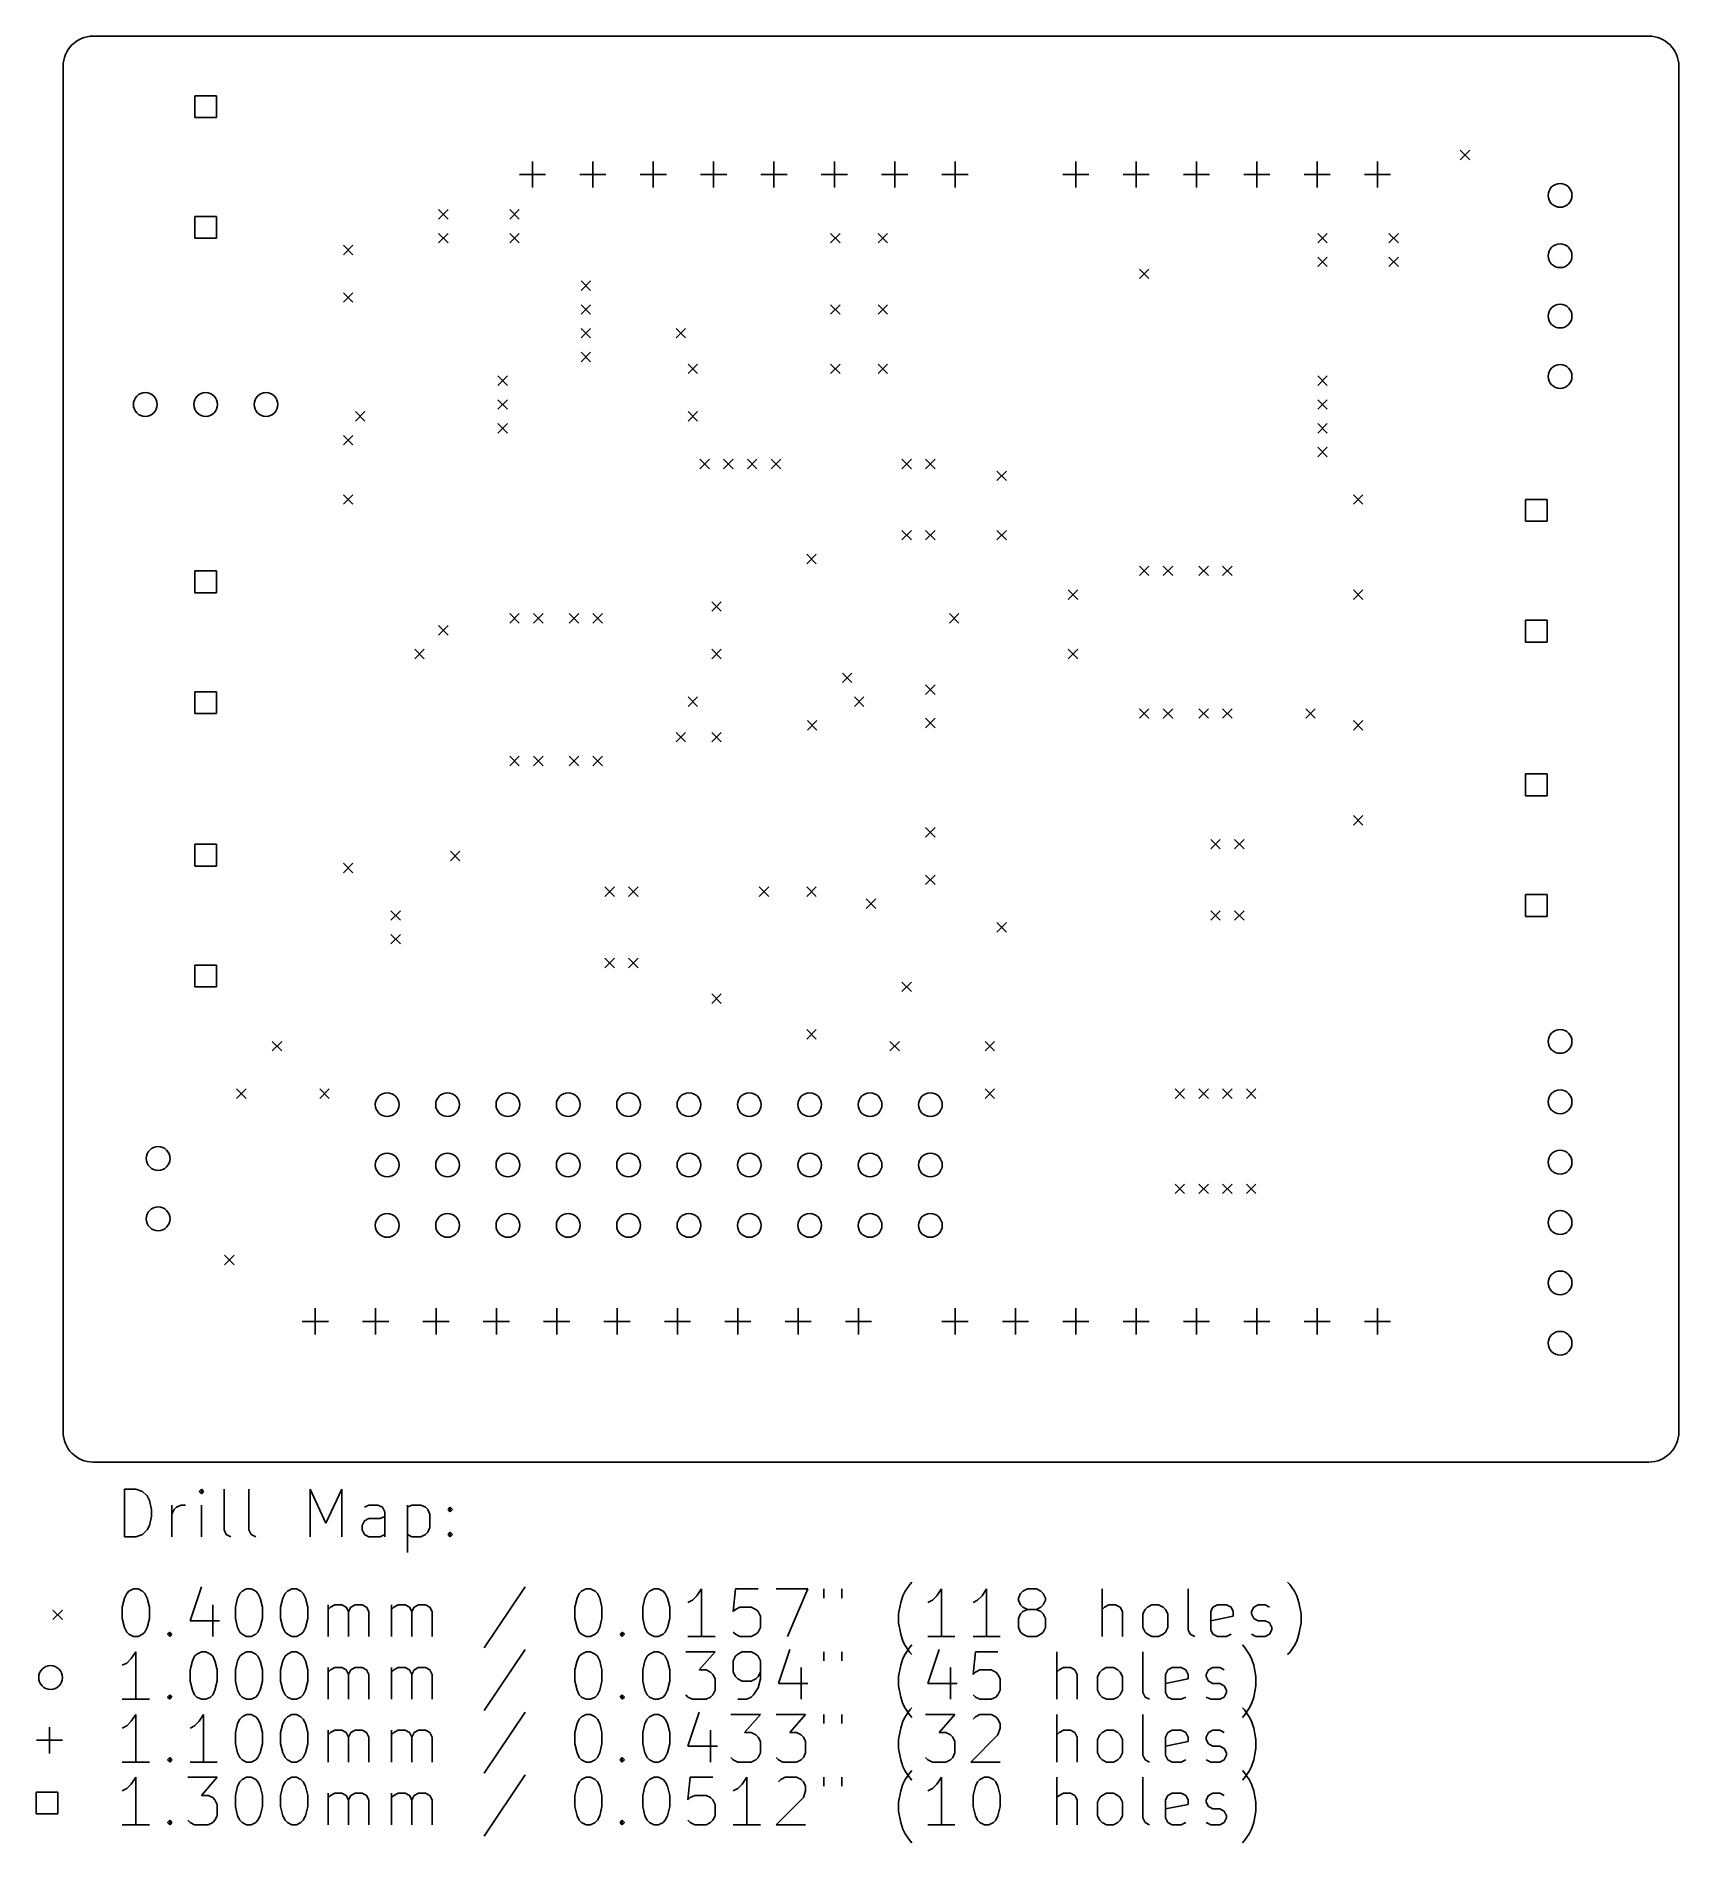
# Model space of a CAD drawing. Extents: x 14.9 to 84, y -16 to 60.
import ezdxf

# ---------------------------------------------------------------- set-up
doc = ezdxf.new("R2010")
doc.units = 0
doc.layers.add('BLACK', color=7, linetype='CONTINUOUS')

msp = doc.modelspace()

# ---------------------------------------------------------------- linework, layer by layer
at = {"layer": 'BLACK', "linetype": 'CONTINUOUS'}
for p, q in [((17.27, 59.9999), (82.73, 59.9999)), ((16, 1.27), (16, 58.7299)), ((84, 58.7299), (84, 1.27)), ((22.459624, 57.494624), (21.540376, 57.494624)), ((21.540376, 57.494624), (21.540376, 56.575376)), ((22.459624, 56.575376), (22.459624, 57.494624)), ((21.540376, 56.575376), (22.459624, 56.575376)), ((74.8, 55.2), (75.2, 54.8)), ((75.2, 55.2), (74.8, 54.8)), ((35.20812, 54.18074), (36.30812, 54.18074)), ((35.75812, 54.73074), (35.75812, 53.63074)), ((37.74812, 54.18074), (38.84812, 54.18074)), ((38.29812, 54.73074), (38.29812, 53.63074)), ((40.28812, 54.18074), (41.38812, 54.18074)), ((40.83812, 54.73074), (40.83812, 53.63074)), ((42.82812, 54.18074), (43.92812, 54.18074)), ((43.37812, 54.73074), (43.37812, 53.63074)), ((45.36812, 54.18074), (46.46812, 54.18074)), ((45.91812, 54.73074), (45.91812, 53.63074)), ((47.90812, 54.18074), (49.00812, 54.18074)), ((48.45812, 54.73074), (48.45812, 53.63074)), ((50.44812, 54.18074), (51.54812, 54.18074)), ((50.99812, 54.73074), (50.99812, 53.63074)), ((52.98812, 54.18074), (54.08812, 54.18074)), ((53.53812, 54.73074), (53.53812, 53.63074)), ((58.06812, 54.18074), (59.16812, 54.18074)), ((58.61812, 54.73074), (58.61812, 53.63074)), ((60.60812, 54.18074), (61.70812, 54.18074)), ((61.15812, 54.73074), (61.15812, 53.63074)), ((63.14812, 54.18074), (64.24812, 54.18074)), ((63.69812, 54.73074), (63.69812, 53.63074)), ((65.68812, 54.18074), (66.78812, 54.18074)), ((66.23812, 54.73074), (66.23812, 53.63074)), ((68.22812, 54.18074), (69.32812, 54.18074)), ((68.77812, 54.73074), (68.77812, 53.63074)), ((70.76812, 54.18074), (71.86812, 54.18074)), ((71.31812, 54.73074), (71.31812, 53.63074)), ((31.8, 52.7), (32.2, 52.3)), ((32.2, 52.7), (31.8, 52.3)), ((34.8, 52.7), (35.2, 52.3)), ((35.2, 52.7), (34.8, 52.3)), ((22.459624, 52.414624), (21.540376, 52.414624)), ((21.540376, 52.414624), (21.540376, 51.495376)), ((22.459624, 51.495376), (22.459624, 52.414624)), ((31.8, 51.7), (32.2, 51.3)), ((32.2, 51.7), (31.8, 51.3)), ((34.8, 51.7), (35.2, 51.3)), ((35.2, 51.7), (34.8, 51.3)), ((48.3, 51.7), (48.7, 51.3)), ((48.7, 51.7), (48.3, 51.3)), ((50.3, 51.7), (50.7, 51.3)), ((50.7, 51.7), (50.3, 51.3)), ((68.8, 51.7), (69.2, 51.3)), ((69.2, 51.7), (68.8, 51.3)), ((71.8, 51.7), (72.2, 51.3)), ((72.2, 51.7), (71.8, 51.3)), ((21.540376, 51.495376), (22.459624, 51.495376)), ((27.8, 51.2), (28.2, 50.8)), ((28.2, 51.2), (27.8, 50.8)), ((61.3, 50.2), (61.7, 49.8)), ((61.7, 50.2), (61.3, 49.8)), ((68.8, 50.7), (69.2, 50.3)), ((69.2, 50.7), (68.8, 50.3)), ((71.8, 50.7), (72.2, 50.3)), ((72.2, 50.7), (71.8, 50.3)), ((37.8, 49.7), (38.2, 49.3)), ((38.2, 49.7), (37.8, 49.3)), ((27.8, 49.2), (28.2, 48.8)), ((28.2, 49.2), (27.8, 48.8)), ((37.8, 48.7), (38.2, 48.3)), ((38.2, 48.7), (37.8, 48.3)), ((48.3, 48.7), (48.7, 48.3)), ((48.7, 48.7), (48.3, 48.3)), ((50.3, 48.7), (50.7, 48.3)), ((50.7, 48.7), (50.3, 48.3)), ((37.8, 47.7), (38.2, 47.3)), ((38.2, 47.7), (37.8, 47.3)), ((41.8, 47.7), (42.2, 47.3)), ((42.2, 47.7), (41.8, 47.3)), ((37.8, 46.7), (38.2, 46.3)), ((38.2, 46.7), (37.8, 46.3)), ((34.3, 45.7), (34.7, 45.3)), ((34.7, 45.7), (34.3, 45.3)), ((42.3, 46.2), (42.7, 45.8)), ((42.7, 46.2), (42.3, 45.8)), ((48.3, 46.2), (48.7, 45.8)), ((48.7, 46.2), (48.3, 45.8)), ((50.3, 46.2), (50.7, 45.8)), ((50.7, 46.2), (50.3, 45.8)), ((68.8, 45.7), (69.2, 45.3)), ((69.2, 45.7), (68.8, 45.3)), ((28.3, 44.2), (28.7, 43.8)), ((28.7, 44.2), (28.3, 43.8)), ((34.3, 44.7), (34.7, 44.3)), ((34.7, 44.7), (34.3, 44.3)), ((42.3, 44.2), (42.7, 43.8)), ((42.7, 44.2), (42.3, 43.8)), ((68.8, 44.7), (69.2, 44.3)), ((69.2, 44.7), (68.8, 44.3)), ((34.3, 43.7), (34.7, 43.3)), ((34.7, 43.7), (34.3, 43.3)), ((68.8, 43.7), (69.2, 43.3)), ((69.2, 43.7), (68.8, 43.3)), ((27.8, 43.2), (28.2, 42.8)), ((28.2, 43.2), (27.8, 42.8)), ((68.8, 42.7), (69.2, 42.3)), ((69.2, 42.7), (68.8, 42.3)), ((42.8, 42.2), (43.2, 41.8)), ((43.2, 42.2), (42.8, 41.8)), ((43.8, 42.2), (44.2, 41.8)), ((44.2, 42.2), (43.8, 41.8)), ((44.8, 42.2), (45.2, 41.8)), ((45.2, 42.2), (44.8, 41.8)), ((45.8, 42.2), (46.2, 41.8)), ((46.2, 42.2), (45.8, 41.8)), ((51.3, 42.2), (51.7, 41.8)), ((51.7, 42.2), (51.3, 41.8)), ((52.3, 42.2), (52.7, 41.8)), ((52.7, 42.2), (52.3, 41.8)), ((55.3, 41.7), (55.7, 41.3)), ((55.7, 41.7), (55.3, 41.3)), ((27.8, 40.7), (28.2, 40.3)), ((28.2, 40.7), (27.8, 40.3)), ((70.3, 40.7), (70.7, 40.3)), ((70.7, 40.7), (70.3, 40.3)), ((78.459624, 40.504624), (77.540376, 40.504624)), ((77.540376, 40.504624), (77.540376, 39.585376)), ((78.459624, 39.585376), (78.459624, 40.504624)), ((77.540376, 39.585376), (78.459624, 39.585376)), ((51.3, 39.2), (51.7, 38.8)), ((51.7, 39.2), (51.3, 38.8)), ((52.3, 39.2), (52.7, 38.8)), ((52.7, 39.2), (52.3, 38.8)), ((55.3, 39.2), (55.7, 38.8)), ((55.7, 39.2), (55.3, 38.8)), ((47.3, 38.2), (47.7, 37.8)), ((47.7, 38.2), (47.3, 37.8)), ((22.459624, 37.494624), (21.540376, 37.494624)), ((21.540376, 37.494624), (21.540376, 36.575376)), ((22.459624, 36.575376), (22.459624, 37.494624)), ((61.3, 37.7), (61.7, 37.3)), ((61.7, 37.7), (61.3, 37.3)), ((62.3, 37.7), (62.7, 37.3)), ((62.7, 37.7), (62.3, 37.3)), ((63.8, 37.7), (64.2, 37.3)), ((64.2, 37.7), (63.8, 37.3)), ((64.8, 37.7), (65.2, 37.3)), ((65.2, 37.7), (64.8, 37.3)), ((21.540376, 36.575376), (22.459624, 36.575376)), ((58.3, 36.7), (58.7, 36.3)), ((58.7, 36.7), (58.3, 36.3)), ((70.3, 36.7), (70.7, 36.3)), ((70.7, 36.7), (70.3, 36.3)), ((43.3, 36.2), (43.7, 35.8)), ((43.7, 36.2), (43.3, 35.8)), ((31.8, 35.2), (32.2, 34.8)), ((32.2, 35.2), (31.8, 34.8)), ((34.8, 35.7), (35.2, 35.3)), ((35.2, 35.7), (34.8, 35.3)), ((35.8, 35.7), (36.2, 35.3)), ((36.2, 35.7), (35.8, 35.3)), ((37.3, 35.7), (37.7, 35.3)), ((37.7, 35.7), (37.3, 35.3)), ((38.3, 35.7), (38.7, 35.3)), ((38.7, 35.7), (38.3, 35.3)), ((53.3, 35.7), (53.7, 35.3)), ((53.7, 35.7), (53.3, 35.3)), ((78.459624, 35.424624), (77.540376, 35.424624)), ((77.540376, 35.424624), (77.540376, 34.505376)), ((78.459624, 34.505376), (78.459624, 35.424624)), ((77.540376, 34.505376), (78.459624, 34.505376)), ((30.8, 34.2), (31.2, 33.8)), ((31.2, 34.2), (30.8, 33.8)), ((43.3, 34.2), (43.7, 33.8)), ((43.7, 34.2), (43.3, 33.8)), ((58.3, 34.2), (58.7, 33.8)), ((58.7, 34.2), (58.3, 33.8)), ((48.8, 33.2), (49.2, 32.8)), ((49.2, 33.2), (48.8, 32.8)), ((52.3, 32.7), (52.7, 32.3)), ((52.7, 32.7), (52.3, 32.3)), ((22.459624, 32.414624), (21.540376, 32.414624)), ((21.540376, 32.414624), (21.540376, 31.495376)), ((22.459624, 31.495376), (22.459624, 32.414624)), ((42.3, 32.2), (42.7, 31.8)), ((42.7, 32.2), (42.3, 31.8)), ((49.3, 32.2), (49.7, 31.8)), ((49.7, 32.2), (49.3, 31.8)), ((21.540376, 31.495376), (22.459624, 31.495376)), ((47.325, 31.2), (47.725, 30.8)), ((47.725, 31.2), (47.325, 30.8)), ((52.3, 31.3), (52.7, 30.9)), ((52.7, 31.3), (52.3, 30.9)), ((61.3, 31.7), (61.7, 31.3)), ((61.7, 31.7), (61.3, 31.3)), ((62.3, 31.7), (62.7, 31.3)), ((62.7, 31.7), (62.3, 31.3)), ((63.8, 31.7), (64.2, 31.3)), ((64.2, 31.7), (63.8, 31.3)), ((64.8, 31.7), (65.2, 31.3)), ((65.2, 31.7), (64.8, 31.3)), ((68.3, 31.7), (68.7, 31.3)), ((68.7, 31.7), (68.3, 31.3)), ((70.3, 31.2), (70.7, 30.8)), ((70.7, 31.2), (70.3, 30.8)), ((41.8, 30.7), (42.2, 30.3)), ((42.2, 30.7), (41.8, 30.3)), ((43.3, 30.7), (43.7, 30.3)), ((43.7, 30.7), (43.3, 30.3)), ((34.8, 29.7), (35.2, 29.3)), ((35.2, 29.7), (34.8, 29.3)), ((35.8, 29.7), (36.2, 29.3)), ((36.2, 29.7), (35.8, 29.3)), ((37.3, 29.7), (37.7, 29.3)), ((37.7, 29.7), (37.3, 29.3)), ((38.3, 29.7), (38.7, 29.3)), ((38.7, 29.7), (38.3, 29.3)), ((78.459624, 28.959624), (77.540376, 28.959624)), ((77.540376, 28.959624), (77.540376, 28.040376)), ((78.459624, 28.040376), (78.459624, 28.959624)), ((77.540376, 28.040376), (78.459624, 28.040376)), ((52.3, 26.7), (52.7, 26.3)), ((52.7, 26.7), (52.3, 26.3)), ((70.3, 27.2), (70.7, 26.8)), ((70.7, 27.2), (70.3, 26.8)), ((22.459624, 25.994624), (21.540376, 25.994624)), ((21.540376, 25.994624), (21.540376, 25.075376)), ((22.459624, 25.075376), (22.459624, 25.994624)), ((64.3, 26.2), (64.7, 25.8)), ((64.7, 26.2), (64.3, 25.8)), ((65.3, 26.2), (65.7, 25.8)), ((65.7, 26.2), (65.3, 25.8)), ((27.8, 25.2), (28.2, 24.8)), ((28.2, 25.2), (27.8, 24.8)), ((32.3, 25.7), (32.7, 25.3)), ((32.7, 25.7), (32.3, 25.3)), ((21.540376, 25.075376), (22.459624, 25.075376)), ((52.3, 24.7), (52.7, 24.3)), ((52.7, 24.7), (52.3, 24.3)), ((38.8, 24.2), (39.2, 23.8)), ((39.2, 24.2), (38.8, 23.8)), ((39.8, 24.2), (40.2, 23.8)), ((40.2, 24.2), (39.8, 23.8)), ((45.3, 24.2), (45.7, 23.8)), ((45.7, 24.2), (45.3, 23.8)), ((47.3, 24.2), (47.7, 23.8)), ((47.7, 24.2), (47.3, 23.8)), ((49.8, 23.7), (50.2, 23.3)), ((50.2, 23.7), (49.8, 23.3)), ((78.459624, 23.879624), (77.540376, 23.879624)), ((77.540376, 23.879624), (77.540376, 22.960376)), ((78.459624, 22.960376), (78.459624, 23.879624)), ((29.8, 23.2), (30.2, 22.8)), ((30.2, 23.2), (29.8, 22.8)), ((64.3, 23.2), (64.7, 22.8)), ((64.7, 23.2), (64.3, 22.8)), ((65.3, 23.2), (65.7, 22.8)), ((65.7, 23.2), (65.3, 22.8)), ((77.540376, 22.960376), (78.459624, 22.960376)), ((29.8, 22.2), (30.2, 21.8)), ((30.2, 22.2), (29.8, 21.8)), ((55.3, 22.7), (55.7, 22.3)), ((55.7, 22.7), (55.3, 22.3)), ((22.459624, 20.914624), (21.540376, 20.914624)), ((21.540376, 20.914624), (21.540376, 19.995376)), ((22.459624, 19.995376), (22.459624, 20.914624)), ((38.8, 21.2), (39.2, 20.8)), ((39.2, 21.2), (38.8, 20.8)), ((39.8, 21.2), (40.2, 20.8)), ((40.2, 21.2), (39.8, 20.8)), ((21.540376, 19.995376), (22.459624, 19.995376)), ((51.3, 20.2), (51.7, 19.8)), ((51.7, 20.2), (51.3, 19.8)), ((43.3, 19.7), (43.7, 19.3)), ((43.7, 19.7), (43.3, 19.3)), ((24.8, 17.7), (25.2, 17.3)), ((25.2, 17.7), (24.8, 17.3)), ((47.3, 18.2), (47.7, 17.8)), ((47.7, 18.2), (47.3, 17.8)), ((50.8, 17.7), (51.2, 17.3)), ((51.2, 17.7), (50.8, 17.3)), ((54.8, 17.7), (55.2, 17.3)), ((55.2, 17.7), (54.8, 17.3)), ((23.3, 15.7), (23.7, 15.3)), ((23.7, 15.7), (23.3, 15.3)), ((26.8, 15.7), (27.2, 15.3)), ((27.2, 15.7), (26.8, 15.3)), ((54.8, 15.7), (55.2, 15.3)), ((55.2, 15.7), (54.8, 15.3)), ((62.8, 15.7), (63.2, 15.3)), ((63.2, 15.7), (62.8, 15.3)), ((63.8, 15.7), (64.2, 15.3)), ((64.2, 15.7), (63.8, 15.3)), ((64.8, 15.7), (65.2, 15.3)), ((65.2, 15.7), (64.8, 15.3)), ((65.8, 15.7), (66.2, 15.3)), ((66.2, 15.7), (65.8, 15.3)), ((62.8, 11.7), (63.2, 11.3)), ((63.2, 11.7), (62.8, 11.3)), ((63.8, 11.7), (64.2, 11.3)), ((64.2, 11.7), (63.8, 11.3)), ((64.8, 11.7), (65.2, 11.3)), ((65.2, 11.7), (64.8, 11.3)), ((65.8, 11.7), (66.2, 11.3)), ((66.2, 11.7), (65.8, 11.3)), ((22.8, 8.7), (23.2, 8.3)), ((23.2, 8.7), (22.8, 8.3)), ((26.61412, 6.47074), (26.61412, 5.37074)), ((29.15412, 6.47074), (29.15412, 5.37074)), ((31.69412, 6.47074), (31.69412, 5.37074)), ((34.23412, 6.47074), (34.23412, 5.37074)), ((36.77412, 6.47074), (36.77412, 5.37074)), ((39.31412, 6.47074), (39.31412, 5.37074)), ((41.85412, 6.47074), (41.85412, 5.37074)), ((44.39412, 6.47074), (44.39412, 5.37074)), ((46.93412, 6.47074), (46.93412, 5.37074)), ((49.47412, 6.47074), (49.47412, 5.37074)), ((53.53812, 6.47074), (53.53812, 5.37074)), ((56.07812, 6.47074), (56.07812, 5.37074)), ((58.61812, 6.47074), (58.61812, 5.37074)), ((61.15812, 6.47074), (61.15812, 5.37074)), ((63.69812, 6.47074), (63.69812, 5.37074)), ((66.23812, 6.47074), (66.23812, 5.37074)), ((68.77812, 6.47074), (68.77812, 5.37074)), ((71.31812, 6.47074), (71.31812, 5.37074)), ((26.06412, 5.92074), (27.16412, 5.92074)), ((28.60412, 5.92074), (29.70412, 5.92074)), ((31.14412, 5.92074), (32.24412, 5.92074)), ((33.68412, 5.92074), (34.78412, 5.92074)), ((36.22412, 5.92074), (37.32412, 5.92074)), ((38.76412, 5.92074), (39.86412, 5.92074)), ((41.30412, 5.92074), (42.40412, 5.92074)), ((43.84412, 5.92074), (44.94412, 5.92074)), ((46.38412, 5.92074), (47.48412, 5.92074)), ((48.92412, 5.92074), (50.02412, 5.92074)), ((52.98812, 5.92074), (54.08812, 5.92074)), ((55.52812, 5.92074), (56.62812, 5.92074)), ((58.06812, 5.92074), (59.16812, 5.92074)), ((60.60812, 5.92074), (61.70812, 5.92074)), ((63.14812, 5.92074), (64.24812, 5.92074)), ((65.68812, 5.92074), (66.78812, 5.92074)), ((68.22812, 5.92074), (69.32812, 5.92074)), ((70.76812, 5.92074), (71.86812, 5.92074)), ((82.73, 0), (17.27, 0)), ((18.582768, -3.139838), (18.582768, -1.139838)), ((18.582768, -1.139838), (19.058958, -1.139838)), ((19.058958, -1.139838), (19.344673, -1.235076)), ((19.344673, -1.235076), (19.535149, -1.425552)), ((19.535149, -1.425552), (19.630387, -1.616028)), ((21.820863, -1.139838), (21.725625, -1.235076)), ((21.725625, -1.235076), (21.820863, -1.330314)), ((21.916101, -1.235076), (21.820863, -1.139838)), ((21.820863, -1.139838), (21.820863, -1.330314)), ((21.820863, -1.330314), (21.916101, -1.235076)), ((22.773244, -2.854123), (22.773244, -1.139838)), ((23.820863, -2.854123), (23.820863, -1.139838)), ((26.392292, -3.139838), (26.392292, -1.139838)), ((26.392292, -1.139838), (27.058959, -2.568409)), ((27.058959, -2.568409), (27.725625, -1.139838)), ((27.725625, -1.139838), (27.725625, -3.139838)), ((19.630387, -1.616028), (19.725625, -1.99698)), ((19.725625, -1.99698), (19.725625, -2.282695)), ((20.582768, -3.139838), (20.582768, -1.806504)), ((20.582768, -2.187457), (20.678006, -1.99698)), ((20.678006, -1.99698), (20.773244, -1.901742)), ((20.773244, -1.901742), (20.96372, -1.806504)), ((20.96372, -1.806504), (21.154197, -1.806504)), ((21.820863, -3.139838), (21.820863, -1.806504)), ((28.868482, -1.806504), (28.678006, -1.901742)), ((29.249435, -1.806504), (28.868482, -1.806504)), ((29.439911, -1.901742), (29.249435, -1.806504)), ((29.535149, -2.092219), (29.439911, -1.901742)), ((29.535149, -3.139838), (29.535149, -2.092219)), ((30.48753, -1.806504), (30.48753, -3.806504)), ((30.48753, -1.901742), (30.678006, -1.806504)), ((30.678006, -1.806504), (31.058959, -1.806504)), ((31.058959, -1.806504), (31.249435, -1.901742)), ((31.249435, -1.901742), (31.344673, -1.99698)), ((31.344673, -1.99698), (31.439911, -2.187457)), ((31.439911, -2.187457), (31.439911, -2.758885)), ((32.201816, -1.99698), (32.297054, -1.901742)), ((32.297054, -2.092219), (32.201816, -1.99698)), ((32.297054, -1.901742), (32.392292, -1.99698)), ((32.297054, -1.901742), (32.297054, -2.092219)), ((32.392292, -1.99698), (32.297054, -2.092219)), ((19.535149, -2.854123), (19.344673, -3.0446)), ((19.630387, -2.663647), (19.535149, -2.854123)), ((19.725625, -2.282695), (19.630387, -2.663647)), ((22.868482, -3.0446), (22.773244, -2.854123)), ((23.916101, -3.0446), (23.820863, -2.854123)), ((28.582768, -2.663647), (28.678006, -2.473171)), ((28.582768, -2.854123), (28.582768, -2.663647)), ((28.678006, -3.0446), (28.582768, -2.854123)), ((28.678006, -2.473171), (28.868482, -2.377933)), ((28.868482, -2.377933), (29.344673, -2.377933)), ((29.344673, -2.377933), (29.535149, -2.282695)), ((31.344673, -2.949361), (31.249435, -3.0446)), ((31.439911, -2.758885), (31.344673, -2.949361)), ((32.201816, -3.0446), (32.297054, -2.949361)), ((32.297054, -2.949361), (32.392292, -3.0446)), ((32.297054, -2.949361), (32.297054, -3.139838)), ((19.058958, -3.139838), (18.582768, -3.139838)), ((19.344673, -3.0446), (19.058958, -3.139838)), ((23.058958, -3.139838), (22.868482, -3.0446)), ((24.106577, -3.139838), (23.916101, -3.0446)), ((28.868482, -3.139838), (28.678006, -3.0446)), ((29.344673, -3.139838), (28.868482, -3.139838)), ((29.535149, -3.0446), (29.344673, -3.139838)), ((30.678006, -3.139838), (30.48753, -3.0446)), ((31.058959, -3.139838), (30.678006, -3.139838)), ((31.249435, -3.0446), (31.058959, -3.139838)), ((32.297054, -3.139838), (32.201816, -3.0446)), ((32.392292, -3.0446), (32.297054, -3.139838)), ((21.820863, -5.2446), (21.344673, -6.673171)), ((35.439912, -5.2446), (33.725627, -7.816028)), ((51.439914, -5.435076), (51.63039, -5.149361)), ((51.63039, -5.149361), (51.725629, -5.054123)), ((67.630392, -5.149361), (67.535154, -5.054123)), ((67.820868, -5.435076), (67.630392, -5.149361)), ((18.48753, -6.101742), (18.582768, -5.72079)), ((18.582768, -5.72079), (18.678006, -5.530314)), ((18.678006, -5.530314), (18.773244, -5.435076)), ((18.773244, -5.435076), (18.96372, -5.339838)), ((18.96372, -5.339838), (19.154197, -5.339838)), ((19.154197, -5.339838), (19.344673, -5.435076)), ((19.344673, -5.435076), (19.439911, -5.530314)), ((19.439911, -5.530314), (19.535149, -5.72079)), ((19.535149, -5.72079), (19.630387, -6.101742)), ((22.297054, -6.006504), (22.297054, -7.339838)), ((23.249435, -6.101742), (23.344673, -5.72079)), ((23.344673, -5.72079), (23.439911, -5.530314)), ((23.439911, -5.530314), (23.535149, -5.435076)), ((23.535149, -5.435076), (23.725625, -5.339838)), ((23.725625, -5.339838), (23.916102, -5.339838)), ((23.916102, -5.339838), (24.106578, -5.435076)), ((24.106578, -5.435076), (24.201816, -5.530314)), ((24.201816, -5.530314), (24.297054, -5.72079)), ((24.297054, -5.72079), (24.392292, -6.101742)), ((25.154197, -6.101742), (25.249435, -5.72079)), ((25.249435, -5.72079), (25.344673, -5.530314)), ((25.344673, -5.530314), (25.439911, -5.435076)), ((25.439911, -5.435076), (25.630387, -5.339838)), ((25.630387, -5.339838), (25.820864, -5.339838)), ((25.820864, -5.339838), (26.01134, -5.435076)), ((26.01134, -5.435076), (26.106578, -5.530314)), ((26.106578, -5.530314), (26.201816, -5.72079)), ((26.201816, -5.72079), (26.297054, -6.101742)), ((27.154197, -7.339838), (27.154197, -6.006504)), ((27.249435, -6.101742), (27.439911, -6.006504)), ((27.439911, -6.006504), (27.725626, -6.006504)), ((27.725626, -6.006504), (27.916102, -6.101742)), ((28.106578, -6.101742), (28.297054, -6.006504)), ((28.297054, -6.006504), (28.582768, -6.006504)), ((28.582768, -6.006504), (28.773245, -6.101742)), ((29.820864, -7.339838), (29.820864, -6.006504)), ((29.916102, -6.101742), (30.106578, -6.006504)), ((30.106578, -6.006504), (30.392293, -6.006504)), ((30.392293, -6.006504), (30.582769, -6.101742)), ((30.773245, -6.101742), (30.963721, -6.006504)), ((30.963721, -6.006504), (31.249435, -6.006504)), ((31.249435, -6.006504), (31.439912, -6.101742)), ((37.535151, -6.101742), (37.630389, -5.72079)), ((37.630389, -5.72079), (37.725627, -5.530314)), ((37.725627, -5.530314), (37.820865, -5.435076)), ((37.820865, -5.435076), (38.011341, -5.339838)), ((38.011341, -5.339838), (38.201818, -5.339838)), ((38.201818, -5.339838), (38.392294, -5.435076)), ((38.392294, -5.435076), (38.487532, -5.530314)), ((38.487532, -5.530314), (38.58277, -5.72079)), ((38.58277, -5.72079), (38.678008, -6.101742)), ((40.392294, -6.101742), (40.487532, -5.72079)), ((40.487532, -5.72079), (40.58277, -5.530314)), ((40.58277, -5.530314), (40.678008, -5.435076)), ((40.678008, -5.435076), (40.868484, -5.339838)), ((40.868484, -5.339838), (41.058961, -5.339838)), ((41.058961, -5.339838), (41.249437, -5.435076)), ((41.249437, -5.435076), (41.344675, -5.530314)), ((41.344675, -5.530314), (41.439913, -5.72079)), ((41.439913, -5.72079), (41.535151, -6.101742)), ((42.487532, -5.816028), (42.297056, -5.911266)), ((42.678008, -5.625552), (42.487532, -5.816028)), ((42.868484, -5.339838), (42.678008, -5.625552)), ((42.868484, -7.339838), (42.868484, -5.339838)), ((44.297056, -5.339838), (44.201818, -6.292219)), ((45.249437, -5.339838), (44.297056, -5.339838)), ((46.011342, -5.339838), (47.344675, -5.339838)), ((47.344675, -5.339838), (46.487532, -7.339838)), ((48.011342, -5.339838), (48.011342, -5.72079)), ((48.773247, -5.339838), (48.773247, -5.72079)), ((51.1542, -6.387457), (51.249438, -5.911266)), ((51.249438, -5.911266), (51.344676, -5.625552)), ((51.344676, -5.625552), (51.439914, -5.435076)), ((52.582771, -5.816028), (52.392295, -5.911266)), ((52.773247, -5.625552), (52.582771, -5.816028)), ((52.963723, -5.339838), (52.773247, -5.625552)), ((52.963723, -7.339838), (52.963723, -5.339838)), ((54.487533, -5.816028), (54.297057, -5.911266)), ((54.678009, -5.625552), (54.487533, -5.816028)), ((54.868485, -5.339838), (54.678009, -5.625552)), ((54.868485, -7.339838), (54.868485, -5.339838)), ((56.201819, -5.72079), (56.297057, -5.530314)), ((56.201819, -5.816028), (56.201819, -5.72079)), ((56.297057, -6.006504), (56.201819, -5.816028)), ((56.297057, -5.530314), (56.392295, -5.435076)), ((56.392295, -6.101742), (56.297057, -6.006504)), ((56.392295, -5.435076), (56.582771, -5.339838)), ((56.582771, -5.339838), (56.963724, -5.339838)), ((56.963724, -5.339838), (57.1542, -5.435076)), ((57.1542, -5.435076), (57.249438, -5.530314)), ((57.249438, -6.006504), (57.1542, -6.101742)), ((57.249438, -5.530314), (57.344676, -5.72079)), ((57.344676, -5.816028), (57.249438, -6.006504)), ((57.344676, -5.72079), (57.344676, -5.816028)), ((59.725629, -7.339838), (59.725629, -5.339838)), ((60.011343, -6.006504), (59.820867, -6.101742)), ((60.297058, -6.006504), (60.011343, -6.006504)), ((60.487534, -6.101742), (60.297058, -6.006504)), ((61.630391, -6.101742), (61.820867, -6.006504)), ((61.820867, -6.006504), (62.106582, -6.006504)), ((62.106582, -6.006504), (62.297058, -6.101742)), ((63.344677, -7.054123), (63.344677, -5.339838)), ((64.392296, -6.101742), (64.582772, -6.006504)), ((64.582772, -6.006504), (64.963725, -6.006504)), ((64.963725, -6.006504), (65.154201, -6.101742)), ((66.106582, -6.101742), (66.297058, -6.006504)), ((66.297058, -6.006504), (66.582772, -6.006504)), ((66.582772, -6.006504), (66.773249, -6.101742)), ((67.916106, -5.625552), (67.820868, -5.435076)), ((68.011344, -5.911266), (67.916106, -5.625552)), ((68.106582, -6.387457), (68.011344, -5.911266)), ((15.575, -6.225), (15.975, -6.625)), ((15.975, -6.225), (15.575, -6.625)), ((18.48753, -6.577933), (18.48753, -6.101742)), ((18.582768, -6.958885), (18.48753, -6.577933)), ((19.630387, -6.577933), (19.535149, -6.958885)), ((19.630387, -6.101742), (19.630387, -6.577933)), ((21.344673, -6.673171), (22.582768, -6.673171)), ((23.249435, -6.577933), (23.249435, -6.101742)), ((23.344673, -6.958885), (23.249435, -6.577933)), ((24.392292, -6.577933), (24.297054, -6.958885)), ((24.392292, -6.101742), (24.392292, -6.577933)), ((25.154197, -6.577933), (25.154197, -6.101742)), ((25.249435, -6.958885), (25.154197, -6.577933)), ((26.297054, -6.577933), (26.201816, -6.958885)), ((26.297054, -6.101742), (26.297054, -6.577933)), ((27.154197, -6.19698), (27.249435, -6.101742)), ((27.916102, -6.101742), (28.01134, -6.292219)), ((28.01134, -6.292219), (28.106578, -6.101742)), ((28.01134, -6.292219), (28.01134, -7.339838)), ((28.773245, -6.101742), (28.868483, -6.292219)), ((28.868483, -6.292219), (28.868483, -7.339838)), ((29.820864, -6.19698), (29.916102, -6.101742)), ((30.582769, -6.101742), (30.678007, -6.292219)), ((30.678007, -6.292219), (30.773245, -6.101742)), ((30.678007, -6.292219), (30.678007, -7.339838)), ((31.439912, -6.101742), (31.53515, -6.292219)), ((31.53515, -6.292219), (31.53515, -7.339838)), ((37.535151, -6.577933), (37.535151, -6.101742)), ((37.630389, -6.958885), (37.535151, -6.577933)), ((38.678008, -6.577933), (38.58277, -6.958885)), ((38.678008, -6.101742), (38.678008, -6.577933)), ((40.392294, -6.577933), (40.392294, -6.101742)), ((40.487532, -6.958885), (40.392294, -6.577933)), ((41.535151, -6.577933), (41.439913, -6.958885)), ((41.535151, -6.101742), (41.535151, -6.577933)), ((44.201818, -6.292219), (44.297056, -6.19698)), ((44.297056, -6.19698), (44.487532, -6.101742)), ((44.487532, -6.101742), (44.963723, -6.101742)), ((44.963723, -6.101742), (45.154199, -6.19698)), ((45.154199, -6.19698), (45.249437, -6.292219)), ((45.249437, -6.292219), (45.344675, -6.482695)), ((45.344675, -6.482695), (45.344675, -6.958885)), ((51.1542, -6.768409), (51.1542, -6.387457)), ((51.249438, -7.2446), (51.1542, -6.768409)), ((56.297057, -6.387457), (56.201819, -6.577933)), ((56.201819, -6.577933), (56.201819, -6.958885)), ((56.392295, -6.292219), (56.297057, -6.387457)), ((56.582771, -6.19698), (56.392295, -6.101742)), ((56.582771, -6.19698), (56.392295, -6.292219)), ((56.963724, -6.19698), (56.582771, -6.19698)), ((57.1542, -6.101742), (56.963724, -6.19698)), ((57.1542, -6.292219), (56.963724, -6.19698)), ((57.249438, -6.387457), (57.1542, -6.292219)), ((57.344676, -6.577933), (57.249438, -6.387457)), ((57.344676, -6.958885), (57.344676, -6.577933)), ((59.820867, -6.101742), (59.725629, -6.19698)), ((60.582772, -6.292219), (60.487534, -6.101742)), ((60.582772, -7.339838), (60.582772, -6.292219)), ((61.439915, -6.387457), (61.535153, -6.19698)), ((61.439915, -6.958885), (61.439915, -6.387457)), ((61.535153, -6.19698), (61.630391, -6.101742)), ((62.297058, -6.101742), (62.392296, -6.19698)), ((62.392296, -6.19698), (62.487534, -6.387457)), ((62.487534, -6.387457), (62.487534, -6.958885)), ((64.297058, -6.292219), (64.392296, -6.101742)), ((64.297058, -7.054123), (64.297058, -6.292219)), ((65.249439, -6.482695), (64.297058, -6.673171)), ((65.154201, -6.101742), (65.249439, -6.292219)), ((65.249439, -6.292219), (65.249439, -6.482695)), ((66.011344, -6.292219), (66.106582, -6.101742)), ((66.011344, -6.387457), (66.011344, -6.292219)), ((66.106582, -6.577933), (66.011344, -6.387457)), ((66.297058, -6.673171), (66.106582, -6.577933)), ((66.582772, -6.673171), (66.297058, -6.673171)), ((66.773249, -6.768409), (66.582772, -6.673171)), ((66.868487, -6.958885), (66.773249, -6.768409)), ((68.011344, -7.2446), (68.106582, -6.768409)), ((68.106582, -6.768409), (68.106582, -6.387457)), ((18.678006, -7.149361), (18.582768, -6.958885)), ((18.773244, -7.2446), (18.678006, -7.149361)), ((18.96372, -7.339838), (18.773244, -7.2446)), ((19.154197, -7.339838), (18.96372, -7.339838)), ((19.344673, -7.2446), (19.154197, -7.339838)), ((19.439911, -7.149361), (19.344673, -7.2446)), ((19.535149, -6.958885), (19.439911, -7.149361)), ((20.392292, -7.2446), (20.48753, -7.149361)), ((20.48753, -7.339838), (20.392292, -7.2446)), ((20.48753, -7.149361), (20.582768, -7.2446)), ((20.48753, -7.149361), (20.48753, -7.339838)), ((20.582768, -7.2446), (20.48753, -7.339838)), ((23.439911, -7.149361), (23.344673, -6.958885)), ((23.535149, -7.2446), (23.439911, -7.149361)), ((23.725625, -7.339838), (23.535149, -7.2446)), ((23.916102, -7.339838), (23.725625, -7.339838)), ((24.106578, -7.2446), (23.916102, -7.339838)), ((24.201816, -7.149361), (24.106578, -7.2446)), ((24.297054, -6.958885), (24.201816, -7.149361)), ((25.344673, -7.149361), (25.249435, -6.958885)), ((25.439911, -7.2446), (25.344673, -7.149361)), ((25.630387, -7.339838), (25.439911, -7.2446)), ((25.820864, -7.339838), (25.630387, -7.339838)), ((26.01134, -7.2446), (25.820864, -7.339838)), ((26.106578, -7.149361), (26.01134, -7.2446)), ((26.201816, -6.958885), (26.106578, -7.149361)), ((37.725627, -7.149361), (37.630389, -6.958885)), ((37.820865, -7.2446), (37.725627, -7.149361)), ((38.011341, -7.339838), (37.820865, -7.2446)), ((38.201818, -7.339838), (38.011341, -7.339838)), ((38.392294, -7.2446), (38.201818, -7.339838)), ((38.487532, -7.149361), (38.392294, -7.2446)), ((38.58277, -6.958885), (38.487532, -7.149361)), ((39.439913, -7.2446), (39.535151, -7.149361)), ((39.535151, -7.339838), (39.439913, -7.2446)), ((39.535151, -7.149361), (39.630389, -7.2446)), ((39.535151, -7.149361), (39.535151, -7.339838)), ((39.630389, -7.2446), (39.535151, -7.339838)), ((40.58277, -7.149361), (40.487532, -6.958885)), ((40.678008, -7.2446), (40.58277, -7.149361)), ((40.868484, -7.339838), (40.678008, -7.2446)), ((41.058961, -7.339838), (40.868484, -7.339838)), ((41.249437, -7.2446), (41.058961, -7.339838)), ((41.344675, -7.149361), (41.249437, -7.2446)), ((41.439913, -6.958885), (41.344675, -7.149361)), ((43.439913, -7.339838), (42.297056, -7.339838)), ((44.297056, -7.2446), (44.201818, -7.149361)), ((44.487532, -7.339838), (44.297056, -7.2446)), ((44.963723, -7.339838), (44.487532, -7.339838)), ((45.154199, -7.2446), (44.963723, -7.339838)), ((45.249437, -7.149361), (45.154199, -7.2446)), ((45.344675, -6.958885), (45.249437, -7.149361)), ((51.344676, -7.530314), (51.249438, -7.2446)), ((51.439914, -7.72079), (51.344676, -7.530314)), ((53.535152, -7.339838), (52.392295, -7.339838)), ((55.439914, -7.339838), (54.297057, -7.339838)), ((56.201819, -6.958885), (56.297057, -7.149361)), ((56.297057, -7.149361), (56.392295, -7.2446)), ((56.392295, -7.2446), (56.582771, -7.339838)), ((56.582771, -7.339838), (56.963724, -7.339838)), ((56.963724, -7.339838), (57.1542, -7.2446)), ((57.1542, -7.2446), (57.249438, -7.149361)), ((57.249438, -7.149361), (57.344676, -6.958885)), ((61.535153, -7.149361), (61.439915, -6.958885)), ((61.630391, -7.2446), (61.535153, -7.149361)), ((61.820867, -7.339838), (61.630391, -7.2446)), ((62.106582, -7.339838), (61.820867, -7.339838)), ((62.297058, -7.2446), (62.106582, -7.339838)), ((62.392296, -7.149361), (62.297058, -7.2446)), ((62.487534, -6.958885), (62.392296, -7.149361)), ((63.439915, -7.2446), (63.344677, -7.054123)), ((63.630391, -7.339838), (63.439915, -7.2446)), ((64.392296, -7.2446), (64.297058, -7.054123)), ((64.582772, -7.339838), (64.392296, -7.2446)), ((64.963725, -7.339838), (64.582772, -7.339838)), ((65.154201, -7.2446), (64.963725, -7.339838)), ((66.011344, -7.2446), (66.20182, -7.339838)), ((66.20182, -7.339838), (66.582772, -7.339838)), ((66.582772, -7.339838), (66.773249, -7.2446)), ((66.773249, -7.2446), (66.868487, -7.054123)), ((66.868487, -7.054123), (66.868487, -6.958885)), ((67.820868, -7.72079), (67.916106, -7.530314)), ((67.916106, -7.530314), (68.011344, -7.2446)), ((18.868482, -8.265552), (18.678006, -8.456028)), ((19.058958, -7.979838), (18.868482, -8.265552)), ((19.058958, -9.979838), (19.058958, -7.979838)), ((21.344673, -8.741742), (21.439911, -8.36079)), ((21.439911, -8.36079), (21.535149, -8.170314)), ((21.535149, -8.170314), (21.630387, -8.075076)), ((21.630387, -8.075076), (21.820863, -7.979838)), ((21.820863, -7.979838), (22.01134, -7.979838)), ((22.01134, -7.979838), (22.201816, -8.075076)), ((22.201816, -8.075076), (22.297054, -8.170314)), ((22.297054, -8.170314), (22.392292, -8.36079)), ((22.392292, -8.36079), (22.48753, -8.741742)), ((23.249435, -8.741742), (23.344673, -8.36079)), ((23.344673, -8.36079), (23.439911, -8.170314)), ((23.439911, -8.170314), (23.535149, -8.075076)), ((23.535149, -8.075076), (23.725625, -7.979838)), ((23.725625, -7.979838), (23.916102, -7.979838)), ((23.916102, -7.979838), (24.106578, -8.075076)), ((24.106578, -8.075076), (24.201816, -8.170314)), ((24.201816, -8.170314), (24.297054, -8.36079)), ((24.297054, -8.36079), (24.392292, -8.741742)), ((25.154197, -8.741742), (25.249435, -8.36079)), ((25.249435, -8.36079), (25.344673, -8.170314)), ((25.344673, -8.170314), (25.439911, -8.075076)), ((25.439911, -8.075076), (25.630387, -7.979838)), ((25.630387, -7.979838), (25.820864, -7.979838)), ((25.820864, -7.979838), (26.01134, -8.075076)), ((26.01134, -8.075076), (26.106578, -8.170314)), ((26.106578, -8.170314), (26.201816, -8.36079)), ((26.201816, -8.36079), (26.297054, -8.741742)), ((35.439912, -7.8846), (33.725627, -10.456028)), ((37.535151, -8.741742), (37.630389, -8.36079)), ((37.630389, -8.36079), (37.725627, -8.170314)), ((37.725627, -8.170314), (37.820865, -8.075076)), ((37.820865, -8.075076), (38.011341, -7.979838)), ((38.011341, -7.979838), (38.201818, -7.979838)), ((38.201818, -7.979838), (38.392294, -8.075076)), ((38.392294, -8.075076), (38.487532, -8.170314)), ((38.487532, -8.170314), (38.58277, -8.36079)), ((38.58277, -8.36079), (38.678008, -8.741742)), ((40.392294, -8.741742), (40.487532, -8.36079)), ((40.487532, -8.36079), (40.58277, -8.170314)), ((40.58277, -8.170314), (40.678008, -8.075076)), ((40.678008, -8.075076), (40.868484, -7.979838)), ((40.868484, -7.979838), (41.058961, -7.979838)), ((41.058961, -7.979838), (41.249437, -8.075076)), ((41.249437, -8.075076), (41.344675, -8.170314)), ((41.344675, -8.170314), (41.439913, -8.36079)), ((41.439913, -8.36079), (41.535151, -8.741742)), ((42.201818, -7.979838), (43.439913, -7.979838)), ((43.439913, -7.979838), (42.773246, -8.741742)), ((44.297056, -8.170314), (44.201818, -8.36079)), ((44.201818, -8.36079), (44.201818, -8.83698)), ((44.392294, -8.075076), (44.297056, -8.170314)), ((44.58277, -7.979838), (44.392294, -8.075076)), ((44.963723, -7.979838), (44.58277, -7.979838)), ((45.154199, -8.075076), (44.963723, -7.979838)), ((45.249437, -8.170314), (45.154199, -8.075076)), ((45.344675, -8.36079), (45.249437, -8.170314)), ((45.344675, -9.122695), (45.344675, -8.36079)), ((46.58277, -7.8846), (46.10658, -9.313171)), ((48.011342, -7.979838), (48.011342, -8.36079)), ((48.773247, -7.979838), (48.773247, -8.36079)), ((51.249438, -8.551266), (51.344676, -8.265552)), ((51.344676, -8.265552), (51.439914, -8.075076)), ((51.63039, -8.006504), (51.439914, -7.72079)), ((51.439914, -8.075076), (51.63039, -7.789361)), ((51.63039, -7.789361), (51.725629, -7.694123)), ((51.725629, -8.101742), (51.63039, -8.006504)), ((52.868485, -7.8846), (52.392295, -9.313171)), ((54.392295, -7.979838), (54.297057, -8.932219)), ((55.344676, -7.979838), (54.392295, -7.979838)), ((57.820867, -9.979838), (57.820867, -7.979838)), ((61.439915, -9.694123), (61.439915, -7.979838)), ((65.72563, -7.789361), (65.630392, -7.694123)), ((65.916106, -8.075076), (65.72563, -7.789361)), ((66.011344, -8.265552), (65.916106, -8.075076)), ((66.106582, -8.551266), (66.011344, -8.265552)), ((67.535154, -8.101742), (67.630392, -8.006504)), ((67.630392, -8.006504), (67.820868, -7.72079)), ((18.678006, -8.456028), (18.48753, -8.551266)), ((21.344673, -9.217933), (21.344673, -8.741742)), ((22.48753, -8.741742), (22.48753, -9.217933)), ((23.249435, -9.217933), (23.249435, -8.741742)), ((24.392292, -8.741742), (24.392292, -9.217933)), ((25.154197, -9.217933), (25.154197, -8.741742)), ((26.297054, -8.741742), (26.297054, -9.217933)), ((27.154197, -9.979838), (27.154197, -8.646504)), ((27.154197, -8.83698), (27.249435, -8.741742)), ((27.249435, -8.741742), (27.439911, -8.646504)), ((27.439911, -8.646504), (27.725626, -8.646504)), ((27.725626, -8.646504), (27.916102, -8.741742)), ((27.916102, -8.741742), (28.01134, -8.932219)), ((28.01134, -8.932219), (28.106578, -8.741742)), ((28.01134, -8.932219), (28.01134, -9.979838)), ((28.106578, -8.741742), (28.297054, -8.646504)), ((28.297054, -8.646504), (28.582768, -8.646504)), ((28.582768, -8.646504), (28.773245, -8.741742)), ((28.773245, -8.741742), (28.868483, -8.932219)), ((28.868483, -8.932219), (28.868483, -9.979838)), ((29.820864, -9.979838), (29.820864, -8.646504)), ((29.820864, -8.83698), (29.916102, -8.741742)), ((29.916102, -8.741742), (30.106578, -8.646504)), ((30.106578, -8.646504), (30.392293, -8.646504)), ((30.392293, -8.646504), (30.582769, -8.741742)), ((30.582769, -8.741742), (30.678007, -8.932219)), ((30.678007, -8.932219), (30.773245, -8.741742)), ((30.678007, -8.932219), (30.678007, -9.979838)), ((30.773245, -8.741742), (30.963721, -8.646504)), ((30.963721, -8.646504), (31.249435, -8.646504)), ((31.249435, -8.646504), (31.439912, -8.741742)), ((31.439912, -8.741742), (31.53515, -8.932219)), ((31.53515, -8.932219), (31.53515, -9.979838)), ((37.535151, -9.217933), (37.535151, -8.741742)), ((38.678008, -8.741742), (38.678008, -9.217933)), ((40.392294, -9.217933), (40.392294, -8.741742)), ((41.535151, -8.741742), (41.535151, -9.217933)), ((42.773246, -8.741742), (43.058961, -8.741742)), ((43.058961, -8.741742), (43.249437, -8.83698)), ((43.249437, -8.83698), (43.344675, -8.932219)), ((43.344675, -8.932219), (43.439913, -9.122695)), ((44.201818, -8.83698), (44.297056, -9.027457)), ((44.297056, -9.027457), (44.392294, -9.122695)), ((45.154199, -9.122695), (45.249437, -9.027457)), ((45.249437, -9.027457), (45.344675, -8.83698)), ((47.058961, -8.646504), (47.058961, -9.979838)), ((51.1542, -9.027457), (51.249438, -8.551266)), ((51.1542, -9.408409), (51.1542, -9.027457)), ((53.344676, -8.646504), (53.344676, -9.979838)), ((54.297057, -8.932219), (54.392295, -8.83698)), ((54.392295, -8.83698), (54.582771, -8.741742)), ((54.582771, -8.741742), (55.058962, -8.741742)), ((55.058962, -8.741742), (55.249438, -8.83698)), ((55.249438, -8.83698), (55.344676, -8.932219)), ((55.344676, -8.932219), (55.439914, -9.122695)), ((57.916105, -8.741742), (57.820867, -8.83698)), ((58.106581, -8.646504), (57.916105, -8.741742)), ((58.392296, -8.646504), (58.106581, -8.646504)), ((58.582772, -8.741742), (58.392296, -8.646504)), ((58.67801, -8.932219), (58.582772, -8.741742)), ((58.67801, -9.979838), (58.67801, -8.932219)), ((59.535153, -9.027457), (59.630391, -8.83698)), ((59.535153, -9.598885), (59.535153, -9.027457)), ((59.630391, -8.83698), (59.725629, -8.741742)), ((59.725629, -8.741742), (59.916105, -8.646504)), ((59.916105, -8.646504), (60.20182, -8.646504)), ((60.20182, -8.646504), (60.392296, -8.741742)), ((60.392296, -8.741742), (60.487534, -8.83698)), ((60.487534, -8.83698), (60.582772, -9.027457)), ((60.582772, -9.027457), (60.582772, -9.598885)), ((62.392296, -8.932219), (62.487534, -8.741742)), ((62.392296, -9.694123), (62.392296, -8.932219)), ((62.487534, -8.741742), (62.67801, -8.646504)), ((62.67801, -8.646504), (63.058963, -8.646504)), ((63.058963, -8.646504), (63.249439, -8.741742)), ((63.249439, -8.741742), (63.344677, -8.932219)), ((63.344677, -8.932219), (63.344677, -9.122695)), ((64.106582, -8.932219), (64.20182, -8.741742)), ((64.106582, -9.027457), (64.106582, -8.932219)), ((64.20182, -9.217933), (64.106582, -9.027457)), ((64.20182, -8.741742), (64.392296, -8.646504)), ((64.392296, -8.646504), (64.67801, -8.646504)), ((64.67801, -8.646504), (64.868487, -8.741742)), ((66.20182, -9.027457), (66.106582, -8.551266)), ((66.20182, -9.408409), (66.20182, -9.027457)), ((20.392292, -9.8846), (20.48753, -9.789361)), ((20.48753, -9.789361), (20.582768, -9.8846)), ((20.48753, -9.789361), (20.48753, -9.979838)), ((21.439911, -9.598885), (21.344673, -9.217933)), ((21.535149, -9.789361), (21.439911, -9.598885)), ((21.630387, -9.8846), (21.535149, -9.789361)), ((22.297054, -9.789361), (22.201816, -9.8846)), ((22.392292, -9.598885), (22.297054, -9.789361)), ((22.48753, -9.217933), (22.392292, -9.598885)), ((23.344673, -9.598885), (23.249435, -9.217933)), ((23.439911, -9.789361), (23.344673, -9.598885)), ((23.535149, -9.8846), (23.439911, -9.789361)), ((24.201816, -9.789361), (24.106578, -9.8846)), ((24.297054, -9.598885), (24.201816, -9.789361)), ((24.392292, -9.217933), (24.297054, -9.598885)), ((25.249435, -9.598885), (25.154197, -9.217933)), ((25.344673, -9.789361), (25.249435, -9.598885)), ((25.439911, -9.8846), (25.344673, -9.789361)), ((26.106578, -9.789361), (26.01134, -9.8846)), ((26.201816, -9.598885), (26.106578, -9.789361)), ((26.297054, -9.217933), (26.201816, -9.598885)), ((37.630389, -9.598885), (37.535151, -9.217933)), ((37.725627, -9.789361), (37.630389, -9.598885)), ((37.820865, -9.8846), (37.725627, -9.789361)), ((38.487532, -9.789361), (38.392294, -9.8846)), ((38.58277, -9.598885), (38.487532, -9.789361)), ((38.678008, -9.217933), (38.58277, -9.598885)), ((39.439913, -9.8846), (39.535151, -9.789361)), ((39.535151, -9.789361), (39.630389, -9.8846)), ((39.535151, -9.789361), (39.535151, -9.979838)), ((40.487532, -9.598885), (40.392294, -9.217933)), ((40.58277, -9.789361), (40.487532, -9.598885)), ((40.678008, -9.8846), (40.58277, -9.789361)), ((41.344675, -9.789361), (41.249437, -9.8846)), ((41.439913, -9.598885), (41.344675, -9.789361)), ((41.535151, -9.217933), (41.439913, -9.598885)), ((42.297056, -9.8846), (42.201818, -9.789361)), ((43.344675, -9.789361), (43.249437, -9.8846)), ((43.439913, -9.598885), (43.344675, -9.789361)), ((43.439913, -9.122695), (43.439913, -9.598885)), ((44.392294, -9.122695), (44.58277, -9.217933)), ((44.58277, -9.217933), (44.963723, -9.217933)), ((44.963723, -9.217933), (45.154199, -9.122695)), ((44.963723, -9.8846), (45.058961, -9.789361)), ((45.058961, -9.789361), (45.249437, -9.503647)), ((45.249437, -9.503647), (45.344675, -9.122695)), ((46.10658, -9.313171), (47.344675, -9.313171)), ((51.249438, -9.8846), (51.1542, -9.408409)), ((52.392295, -9.313171), (53.63039, -9.313171)), ((54.392295, -9.8846), (54.297057, -9.789361)), ((55.344676, -9.789361), (55.249438, -9.8846)), ((55.439914, -9.598885), (55.344676, -9.789361)), ((55.439914, -9.122695), (55.439914, -9.598885)), ((59.630391, -9.789361), (59.535153, -9.598885)), ((59.725629, -9.8846), (59.630391, -9.789361)), ((60.487534, -9.789361), (60.392296, -9.8846)), ((60.582772, -9.598885), (60.487534, -9.789361)), ((61.535153, -9.8846), (61.439915, -9.694123)), ((63.344677, -9.122695), (62.392296, -9.313171)), ((62.487534, -9.8846), (62.392296, -9.694123)), ((64.392296, -9.313171), (64.20182, -9.217933)), ((64.67801, -9.313171), (64.392296, -9.313171)), ((64.868487, -9.408409), (64.67801, -9.313171)), ((64.963725, -9.598885), (64.868487, -9.408409)), ((64.868487, -9.8846), (64.963725, -9.694123)), ((64.963725, -9.694123), (64.963725, -9.598885)), ((66.106582, -9.8846), (66.20182, -9.408409)), ((19.630387, -9.979838), (18.48753, -9.979838)), ((19.058958, -10.619838), (18.868482, -10.905552)), ((19.058958, -12.619838), (19.058958, -10.619838)), ((20.48753, -9.979838), (20.392292, -9.8846)), ((20.582768, -9.8846), (20.48753, -9.979838)), ((21.820863, -9.979838), (21.630387, -9.8846)), ((21.916101, -10.619838), (21.725625, -10.905552)), ((22.01134, -9.979838), (21.820863, -9.979838)), ((21.916101, -12.619838), (21.916101, -10.619838)), ((22.201816, -9.8846), (22.01134, -9.979838)), ((23.725625, -9.979838), (23.535149, -9.8846)), ((23.535149, -10.715076), (23.725625, -10.619838)), ((23.916102, -9.979838), (23.725625, -9.979838)), ((23.725625, -10.619838), (23.916102, -10.619838)), ((24.106578, -9.8846), (23.916102, -9.979838)), ((23.916102, -10.619838), (24.106578, -10.715076)), ((25.630387, -9.979838), (25.439911, -9.8846)), ((25.439911, -10.715076), (25.630387, -10.619838)), ((25.820864, -9.979838), (25.630387, -9.979838)), ((25.630387, -10.619838), (25.820864, -10.619838)), ((26.01134, -9.8846), (25.820864, -9.979838)), ((25.820864, -10.619838), (26.01134, -10.715076)), ((35.439912, -10.5246), (33.725627, -13.096028)), ((38.011341, -9.979838), (37.820865, -9.8846)), ((37.820865, -10.715076), (38.011341, -10.619838)), ((38.201818, -9.979838), (38.011341, -9.979838)), ((38.011341, -10.619838), (38.201818, -10.619838)), ((38.392294, -9.8846), (38.201818, -9.979838)), ((38.201818, -10.619838), (38.392294, -10.715076)), ((39.535151, -9.979838), (39.439913, -9.8846)), ((39.630389, -9.8846), (39.535151, -9.979838)), ((40.868484, -9.979838), (40.678008, -9.8846)), ((40.678008, -10.715076), (40.868484, -10.619838)), ((41.058961, -9.979838), (40.868484, -9.979838)), ((40.868484, -10.619838), (41.058961, -10.619838)), ((41.249437, -9.8846), (41.058961, -9.979838)), ((41.058961, -10.619838), (41.249437, -10.715076)), ((42.487532, -9.979838), (42.297056, -9.8846)), ((42.773246, -10.5246), (42.297056, -11.953171)), ((43.058961, -9.979838), (42.487532, -9.979838)), ((43.249437, -9.8846), (43.058961, -9.979838)), ((44.10658, -10.619838), (45.344675, -10.619838)), ((44.392294, -9.979838), (44.773246, -9.979838)), ((45.344675, -10.619838), (44.678008, -11.381742)), ((44.773246, -9.979838), (44.963723, -9.8846)), ((46.011342, -10.619838), (47.249437, -10.619838)), ((47.249437, -10.619838), (46.58277, -11.381742)), ((48.011342, -10.619838), (48.011342, -11.00079)), ((48.773247, -10.619838), (48.773247, -11.00079)), ((51.344676, -10.170314), (51.249438, -9.8846)), ((51.439914, -10.36079), (51.344676, -10.170314)), ((51.63039, -10.646504), (51.439914, -10.36079)), ((51.439914, -10.715076), (51.63039, -10.429361)), ((51.63039, -10.429361), (51.725629, -10.334123)), ((52.297057, -10.619838), (53.535152, -10.619838)), ((53.535152, -10.619838), (52.868485, -11.381742)), ((54.582771, -9.979838), (54.392295, -9.8846)), ((54.392295, -10.715076), (54.582771, -10.619838)), ((55.058962, -9.979838), (54.582771, -9.979838)), ((54.582771, -10.619838), (55.058962, -10.619838)), ((55.249438, -9.8846), (55.058962, -9.979838)), ((55.058962, -10.619838), (55.249438, -10.715076)), ((57.820867, -12.619838), (57.820867, -10.619838)), ((59.916105, -9.979838), (59.725629, -9.8846)), ((60.20182, -9.979838), (59.916105, -9.979838)), ((60.392296, -9.8846), (60.20182, -9.979838)), ((61.439915, -12.334123), (61.439915, -10.619838)), ((61.725629, -9.979838), (61.535153, -9.8846)), ((62.67801, -9.979838), (62.487534, -9.8846)), ((63.058963, -9.979838), (62.67801, -9.979838)), ((63.249439, -9.8846), (63.058963, -9.979838)), ((64.106582, -9.8846), (64.297058, -9.979838)), ((64.297058, -9.979838), (64.67801, -9.979838)), ((64.67801, -9.979838), (64.868487, -9.8846)), ((65.72563, -10.429361), (65.630392, -10.334123)), ((65.72563, -10.646504), (65.916106, -10.36079)), ((65.916106, -10.715076), (65.72563, -10.429361)), ((65.916106, -10.36079), (66.011344, -10.170314)), ((66.011344, -10.170314), (66.106582, -9.8846)), ((15.425, -11.155), (15.425, -12.255)), ((18.678006, -11.096028), (18.48753, -11.191266)), ((18.868482, -10.905552), (18.678006, -11.096028)), ((21.535149, -11.096028), (21.344673, -11.191266)), ((21.725625, -10.905552), (21.535149, -11.096028)), ((23.249435, -11.381742), (23.344673, -11.00079)), ((23.249435, -11.857933), (23.249435, -11.381742)), ((23.344673, -11.00079), (23.439911, -10.810314)), ((23.439911, -10.810314), (23.535149, -10.715076)), ((24.106578, -10.715076), (24.201816, -10.810314)), ((24.201816, -10.810314), (24.297054, -11.00079)), ((24.297054, -11.00079), (24.392292, -11.381742)), ((24.392292, -11.381742), (24.392292, -11.857933)), ((25.154197, -11.381742), (25.249435, -11.00079)), ((25.154197, -11.857933), (25.154197, -11.381742)), ((25.249435, -11.00079), (25.344673, -10.810314)), ((25.344673, -10.810314), (25.439911, -10.715076)), ((26.01134, -10.715076), (26.106578, -10.810314)), ((26.106578, -10.810314), (26.201816, -11.00079)), ((26.201816, -11.00079), (26.297054, -11.381742)), ((26.297054, -11.381742), (26.297054, -11.857933)), ((27.154197, -12.619838), (27.154197, -11.286504)), ((27.154197, -11.47698), (27.249435, -11.381742)), ((27.249435, -11.381742), (27.439911, -11.286504)), ((27.439911, -11.286504), (27.725626, -11.286504)), ((27.725626, -11.286504), (27.916102, -11.381742)), ((27.916102, -11.381742), (28.01134, -11.572219)), ((28.01134, -11.572219), (28.106578, -11.381742)), ((28.106578, -11.381742), (28.297054, -11.286504)), ((28.297054, -11.286504), (28.582768, -11.286504)), ((28.582768, -11.286504), (28.773245, -11.381742)), ((28.773245, -11.381742), (28.868483, -11.572219)), ((29.820864, -12.619838), (29.820864, -11.286504)), ((29.820864, -11.47698), (29.916102, -11.381742)), ((29.916102, -11.381742), (30.106578, -11.286504)), ((30.106578, -11.286504), (30.392293, -11.286504)), ((30.392293, -11.286504), (30.582769, -11.381742)), ((30.582769, -11.381742), (30.678007, -11.572219)), ((30.678007, -11.572219), (30.773245, -11.381742)), ((30.773245, -11.381742), (30.963721, -11.286504)), ((30.963721, -11.286504), (31.249435, -11.286504)), ((31.249435, -11.286504), (31.439912, -11.381742)), ((31.439912, -11.381742), (31.53515, -11.572219)), ((37.535151, -11.381742), (37.630389, -11.00079)), ((37.535151, -11.857933), (37.535151, -11.381742)), ((37.630389, -11.00079), (37.725627, -10.810314)), ((37.725627, -10.810314), (37.820865, -10.715076)), ((38.392294, -10.715076), (38.487532, -10.810314)), ((38.487532, -10.810314), (38.58277, -11.00079)), ((38.58277, -11.00079), (38.678008, -11.381742)), ((38.678008, -11.381742), (38.678008, -11.857933)), ((40.392294, -11.381742), (40.487532, -11.00079)), ((40.392294, -11.857933), (40.392294, -11.381742)), ((40.487532, -11.00079), (40.58277, -10.810314)), ((40.58277, -10.810314), (40.678008, -10.715076)), ((41.249437, -10.715076), (41.344675, -10.810314)), ((41.344675, -10.810314), (41.439913, -11.00079)), ((41.439913, -11.00079), (41.535151, -11.381742)), ((41.535151, -11.381742), (41.535151, -11.857933)), ((43.249437, -11.286504), (43.249437, -12.619838)), ((44.678008, -11.381742), (44.963723, -11.381742)), ((44.963723, -11.381742), (45.154199, -11.47698)), ((46.58277, -11.381742), (46.868485, -11.381742)), ((46.868485, -11.381742), (47.058961, -11.47698)), ((51.1542, -11.667457), (51.249438, -11.191266)), ((51.249438, -11.191266), (51.344676, -10.905552)), ((51.344676, -10.905552), (51.439914, -10.715076)), ((51.725629, -10.741742), (51.63039, -10.646504)), ((52.868485, -11.381742), (53.1542, -11.381742)), ((53.1542, -11.381742), (53.344676, -11.47698)), ((54.297057, -10.810314), (54.392295, -10.715076)), ((55.249438, -10.715076), (55.344676, -10.810314)), ((55.344676, -10.810314), (55.439914, -11.00079)), ((55.439914, -11.191266), (55.344676, -11.47698)), ((55.439914, -11.00079), (55.439914, -11.191266)), ((57.916105, -11.381742), (57.820867, -11.47698)), ((58.106581, -11.286504), (57.916105, -11.381742)), ((58.392296, -11.286504), (58.106581, -11.286504)), ((58.582772, -11.381742), (58.392296, -11.286504)), ((58.67801, -11.572219), (58.582772, -11.381742)), ((59.630391, -11.47698), (59.725629, -11.381742)), ((59.725629, -11.381742), (59.916105, -11.286504)), ((59.916105, -11.286504), (60.20182, -11.286504)), ((60.20182, -11.286504), (60.392296, -11.381742)), ((60.392296, -11.381742), (60.487534, -11.47698)), ((62.392296, -11.572219), (62.487534, -11.381742)), ((62.487534, -11.381742), (62.67801, -11.286504)), ((62.67801, -11.286504), (63.058963, -11.286504)), ((63.058963, -11.286504), (63.249439, -11.381742)), ((63.249439, -11.381742), (63.344677, -11.572219)), ((64.106582, -11.572219), (64.20182, -11.381742)), ((64.20182, -11.381742), (64.392296, -11.286504)), ((64.392296, -11.286504), (64.67801, -11.286504)), ((64.67801, -11.286504), (64.868487, -11.381742)), ((65.630392, -10.741742), (65.72563, -10.646504)), ((66.011344, -10.905552), (65.916106, -10.715076)), ((66.106582, -11.191266), (66.011344, -10.905552)), ((66.20182, -11.667457), (66.106582, -11.191266)), ((14.875, -11.705), (15.975, -11.705)), ((23.344673, -12.238885), (23.249435, -11.857933)), ((24.392292, -11.857933), (24.297054, -12.238885)), ((25.249435, -12.238885), (25.154197, -11.857933)), ((26.297054, -11.857933), (26.201816, -12.238885)), ((28.01134, -11.572219), (28.01134, -12.619838)), ((28.868483, -11.572219), (28.868483, -12.619838)), ((30.678007, -11.572219), (30.678007, -12.619838)), ((31.53515, -11.572219), (31.53515, -12.619838)), ((37.630389, -12.238885), (37.535151, -11.857933)), ((38.678008, -11.857933), (38.58277, -12.238885)), ((40.487532, -12.238885), (40.392294, -11.857933)), ((41.535151, -11.857933), (41.439913, -12.238885)), ((42.297056, -11.953171), (43.535151, -11.953171)), ((45.154199, -11.47698), (45.249437, -11.572219)), ((45.249437, -11.572219), (45.344675, -11.762695)), ((45.344675, -11.762695), (45.344675, -12.238885)), ((47.058961, -11.47698), (47.154199, -11.572219)), ((47.154199, -11.572219), (47.249437, -11.762695)), ((47.249437, -11.762695), (47.249437, -12.238885)), ((51.1542, -12.048409), (51.1542, -11.667457)), ((51.249438, -12.5246), (51.1542, -12.048409)), ((53.344676, -11.47698), (53.439914, -11.572219)), ((53.439914, -11.572219), (53.535152, -11.762695)), ((53.535152, -11.762695), (53.535152, -12.238885)), ((55.344676, -11.47698), (54.201819, -12.619838)), ((58.67801, -12.619838), (58.67801, -11.572219)), ((59.535153, -11.667457), (59.630391, -11.47698)), ((59.535153, -12.238885), (59.535153, -11.667457)), ((60.487534, -11.47698), (60.582772, -11.667457)), ((60.582772, -11.667457), (60.582772, -12.238885)), ((62.392296, -12.334123), (62.392296, -11.572219)), ((63.344677, -11.762695), (62.392296, -11.953171)), ((63.344677, -11.572219), (63.344677, -11.762695)), ((64.106582, -11.667457), (64.106582, -11.572219)), ((64.20182, -11.857933), (64.106582, -11.667457)), ((64.392296, -11.953171), (64.20182, -11.857933)), ((64.67801, -11.953171), (64.392296, -11.953171)), ((64.868487, -12.048409), (64.67801, -11.953171)), ((64.963725, -12.238885), (64.868487, -12.048409)), ((66.106582, -12.5246), (66.20182, -12.048409)), ((66.20182, -12.048409), (66.20182, -11.667457)), ((19.630387, -12.619838), (18.48753, -12.619838)), ((20.392292, -12.5246), (20.48753, -12.429361)), ((20.48753, -12.619838), (20.392292, -12.5246)), ((20.48753, -12.429361), (20.582768, -12.5246)), ((20.48753, -12.429361), (20.48753, -12.619838)), ((20.582768, -12.5246), (20.48753, -12.619838)), ((22.48753, -12.619838), (21.344673, -12.619838)), ((23.439911, -12.429361), (23.344673, -12.238885)), ((23.535149, -12.5246), (23.439911, -12.429361)), ((23.725625, -12.619838), (23.535149, -12.5246)), ((23.916102, -12.619838), (23.725625, -12.619838)), ((24.106578, -12.5246), (23.916102, -12.619838)), ((24.201816, -12.429361), (24.106578, -12.5246)), ((24.297054, -12.238885), (24.201816, -12.429361)), ((25.344673, -12.429361), (25.249435, -12.238885)), ((25.439911, -12.5246), (25.344673, -12.429361)), ((25.630387, -12.619838), (25.439911, -12.5246)), ((25.820864, -12.619838), (25.630387, -12.619838)), ((26.01134, -12.5246), (25.820864, -12.619838)), ((26.106578, -12.429361), (26.01134, -12.5246)), ((26.201816, -12.238885), (26.106578, -12.429361)), ((37.725627, -12.429361), (37.630389, -12.238885)), ((37.820865, -12.5246), (37.725627, -12.429361)), ((38.011341, -12.619838), (37.820865, -12.5246)), ((38.201818, -12.619838), (38.011341, -12.619838)), ((38.392294, -12.5246), (38.201818, -12.619838)), ((38.487532, -12.429361), (38.392294, -12.5246)), ((38.58277, -12.238885), (38.487532, -12.429361)), ((39.439913, -12.5246), (39.535151, -12.429361)), ((39.535151, -12.619838), (39.439913, -12.5246)), ((39.535151, -12.429361), (39.630389, -12.5246)), ((39.535151, -12.429361), (39.535151, -12.619838)), ((39.630389, -12.5246), (39.535151, -12.619838)), ((40.58277, -12.429361), (40.487532, -12.238885)), ((40.678008, -12.5246), (40.58277, -12.429361)), ((40.868484, -12.619838), (40.678008, -12.5246)), ((41.058961, -12.619838), (40.868484, -12.619838)), ((41.249437, -12.5246), (41.058961, -12.619838)), ((41.344675, -12.429361), (41.249437, -12.5246)), ((41.439913, -12.238885), (41.344675, -12.429361)), ((44.201818, -12.5246), (44.10658, -12.429361)), ((44.392294, -12.619838), (44.201818, -12.5246)), ((44.963723, -12.619838), (44.392294, -12.619838)), ((45.154199, -12.5246), (44.963723, -12.619838)), ((45.249437, -12.429361), (45.154199, -12.5246)), ((45.344675, -12.238885), (45.249437, -12.429361)), ((46.10658, -12.5246), (46.011342, -12.429361)), ((46.297056, -12.619838), (46.10658, -12.5246)), ((46.868485, -12.619838), (46.297056, -12.619838)), ((47.058961, -12.5246), (46.868485, -12.619838)), ((47.154199, -12.429361), (47.058961, -12.5246)), ((47.249437, -12.238885), (47.154199, -12.429361)), ((51.344676, -12.810314), (51.249438, -12.5246)), ((51.439914, -13.00079), (51.344676, -12.810314)), ((52.392295, -12.5246), (52.297057, -12.429361)), ((52.582771, -12.619838), (52.392295, -12.5246)), ((53.1542, -12.619838), (52.582771, -12.619838)), ((53.344676, -12.5246), (53.1542, -12.619838)), ((53.439914, -12.429361), (53.344676, -12.5246)), ((53.535152, -12.238885), (53.439914, -12.429361)), ((54.201819, -12.619838), (55.439914, -12.619838)), ((59.630391, -12.429361), (59.535153, -12.238885)), ((59.725629, -12.5246), (59.630391, -12.429361)), ((59.916105, -12.619838), (59.725629, -12.5246)), ((60.20182, -12.619838), (59.916105, -12.619838)), ((60.392296, -12.5246), (60.20182, -12.619838)), ((60.487534, -12.429361), (60.392296, -12.5246)), ((60.582772, -12.238885), (60.487534, -12.429361)), ((61.535153, -12.5246), (61.439915, -12.334123)), ((61.725629, -12.619838), (61.535153, -12.5246)), ((62.487534, -12.5246), (62.392296, -12.334123)), ((62.67801, -12.619838), (62.487534, -12.5246)), ((63.058963, -12.619838), (62.67801, -12.619838)), ((63.249439, -12.5246), (63.058963, -12.619838)), ((64.106582, -12.5246), (64.297058, -12.619838)), ((64.297058, -12.619838), (64.67801, -12.619838)), ((64.67801, -12.619838), (64.868487, -12.5246)), ((64.868487, -12.5246), (64.963725, -12.334123)), ((64.963725, -12.334123), (64.963725, -12.238885)), ((65.916106, -13.00079), (66.011344, -12.810314)), ((66.011344, -12.810314), (66.106582, -12.5246)), ((18.868482, -13.545552), (18.678006, -13.736028)), ((19.058958, -13.259838), (18.868482, -13.545552)), ((19.058958, -15.259838), (19.058958, -13.259838)), ((21.249435, -13.259838), (22.48753, -13.259838)), ((22.48753, -13.259838), (21.820863, -14.021742)), ((23.249435, -14.021742), (23.344673, -13.64079)), ((23.344673, -13.64079), (23.439911, -13.450314)), ((23.439911, -13.450314), (23.535149, -13.355076)), ((23.535149, -13.355076), (23.725625, -13.259838)), ((23.725625, -13.259838), (23.916102, -13.259838)), ((23.916102, -13.259838), (24.106578, -13.355076)), ((24.106578, -13.355076), (24.201816, -13.450314)), ((24.201816, -13.450314), (24.297054, -13.64079)), ((24.297054, -13.64079), (24.392292, -14.021742)), ((25.154197, -14.021742), (25.249435, -13.64079)), ((25.249435, -13.64079), (25.344673, -13.450314)), ((25.344673, -13.450314), (25.439911, -13.355076)), ((25.439911, -13.355076), (25.630387, -13.259838)), ((25.630387, -13.259838), (25.820864, -13.259838)), ((25.820864, -13.259838), (26.01134, -13.355076)), ((26.01134, -13.355076), (26.106578, -13.450314)), ((26.106578, -13.450314), (26.201816, -13.64079)), ((26.201816, -13.64079), (26.297054, -14.021742)), ((35.439912, -13.1646), (33.725627, -15.736028)), ((37.535151, -14.021742), (37.630389, -13.64079)), ((37.630389, -13.64079), (37.725627, -13.450314)), ((37.725627, -13.450314), (37.820865, -13.355076)), ((37.820865, -13.355076), (38.011341, -13.259838)), ((38.011341, -13.259838), (38.201818, -13.259838)), ((38.201818, -13.259838), (38.392294, -13.355076)), ((38.392294, -13.355076), (38.487532, -13.450314)), ((38.487532, -13.450314), (38.58277, -13.64079)), ((38.58277, -13.64079), (38.678008, -14.021742)), ((40.392294, -14.021742), (40.487532, -13.64079)), ((40.487532, -13.64079), (40.58277, -13.450314)), ((40.58277, -13.450314), (40.678008, -13.355076)), ((40.678008, -13.355076), (40.868484, -13.259838)), ((40.868484, -13.259838), (41.058961, -13.259838)), ((41.058961, -13.259838), (41.249437, -13.355076)), ((41.249437, -13.355076), (41.344675, -13.450314)), ((41.344675, -13.450314), (41.439913, -13.64079)), ((41.439913, -13.64079), (41.535151, -14.021742)), ((42.392294, -13.259838), (42.297056, -14.212219)), ((43.344675, -13.259838), (42.392294, -13.259838)), ((44.58277, -13.545552), (44.392294, -13.736028)), ((44.773246, -13.259838), (44.58277, -13.545552)), ((44.773246, -15.259838), (44.773246, -13.259838)), ((46.10658, -13.450314), (46.201818, -13.355076)), ((46.201818, -13.355076), (46.392294, -13.259838)), ((46.392294, -13.259838), (46.868485, -13.259838)), ((46.868485, -13.259838), (47.058961, -13.355076)), ((47.058961, -13.355076), (47.154199, -13.450314)), ((47.154199, -13.450314), (47.249437, -13.64079)), ((47.249437, -13.64079), (47.249437, -13.831266)), ((48.011342, -13.259838), (48.011342, -13.64079)), ((48.773247, -13.259838), (48.773247, -13.64079)), ((51.249438, -13.831266), (51.344676, -13.545552)), ((51.344676, -13.545552), (51.439914, -13.355076)), ((51.63039, -13.286504), (51.439914, -13.00079)), ((51.439914, -13.355076), (51.63039, -13.069361)), ((51.63039, -13.069361), (51.725629, -12.974123)), ((51.725629, -13.381742), (51.63039, -13.286504)), ((52.773247, -13.545552), (52.582771, -13.736028)), ((52.963723, -13.259838), (52.773247, -13.545552)), ((52.963723, -15.259838), (52.963723, -13.259838)), ((54.297057, -14.021742), (54.392295, -13.64079)), ((54.392295, -13.64079), (54.487533, -13.450314)), ((54.487533, -13.450314), (54.582771, -13.355076)), ((54.582771, -13.355076), (54.773247, -13.259838)), ((54.773247, -13.259838), (54.963724, -13.259838)), ((54.963724, -13.259838), (55.1542, -13.355076)), ((55.1542, -13.355076), (55.249438, -13.450314)), ((55.249438, -13.450314), (55.344676, -13.64079)), ((55.344676, -13.64079), (55.439914, -14.021742)), ((57.820867, -15.259838), (57.820867, -13.259838)), ((61.439915, -14.974123), (61.439915, -13.259838)), ((65.72563, -13.069361), (65.630392, -12.974123)), ((65.630392, -13.381742), (65.72563, -13.286504)), ((65.72563, -13.286504), (65.916106, -13.00079)), ((65.916106, -13.355076), (65.72563, -13.069361)), ((66.011344, -13.545552), (65.916106, -13.355076)), ((66.106582, -13.831266), (66.011344, -13.545552)), ((15.784624, -13.885376), (14.865376, -13.885376)), ((14.865376, -13.885376), (14.865376, -14.804624)), ((15.784624, -14.804624), (15.784624, -13.885376)), ((18.678006, -13.736028), (18.48753, -13.831266)), ((21.820863, -14.021742), (22.106578, -14.021742)), ((22.106578, -14.021742), (22.297054, -14.11698)), ((22.297054, -14.11698), (22.392292, -14.212219)), ((22.392292, -14.212219), (22.48753, -14.402695)), ((22.48753, -14.402695), (22.48753, -14.878885)), ((23.249435, -14.497933), (23.249435, -14.021742)), ((24.392292, -14.021742), (24.392292, -14.497933)), ((25.154197, -14.497933), (25.154197, -14.021742)), ((26.297054, -14.021742), (26.297054, -14.497933)), ((27.154197, -15.259838), (27.154197, -13.926504)), ((27.154197, -14.11698), (27.249435, -14.021742)), ((27.249435, -14.021742), (27.439911, -13.926504)), ((27.439911, -13.926504), (27.725626, -13.926504)), ((27.725626, -13.926504), (27.916102, -14.021742)), ((27.916102, -14.021742), (28.01134, -14.212219)), ((28.01134, -14.212219), (28.106578, -14.021742)), ((28.01134, -14.212219), (28.01134, -15.259838)), ((28.106578, -14.021742), (28.297054, -13.926504)), ((28.297054, -13.926504), (28.582768, -13.926504)), ((28.582768, -13.926504), (28.773245, -14.021742)), ((28.773245, -14.021742), (28.868483, -14.212219)), ((28.868483, -14.212219), (28.868483, -15.259838)), ((29.820864, -15.259838), (29.820864, -13.926504)), ((29.820864, -14.11698), (29.916102, -14.021742)), ((29.916102, -14.021742), (30.106578, -13.926504)), ((30.106578, -13.926504), (30.392293, -13.926504)), ((30.392293, -13.926504), (30.582769, -14.021742)), ((30.582769, -14.021742), (30.678007, -14.212219)), ((30.678007, -14.212219), (30.773245, -14.021742)), ((30.678007, -14.212219), (30.678007, -15.259838)), ((30.773245, -14.021742), (30.963721, -13.926504)), ((30.963721, -13.926504), (31.249435, -13.926504)), ((31.249435, -13.926504), (31.439912, -14.021742)), ((31.439912, -14.021742), (31.53515, -14.212219)), ((31.53515, -14.212219), (31.53515, -15.259838)), ((37.535151, -14.497933), (37.535151, -14.021742)), ((38.678008, -14.021742), (38.678008, -14.497933)), ((40.392294, -14.497933), (40.392294, -14.021742)), ((41.535151, -14.021742), (41.535151, -14.497933)), ((42.297056, -14.212219), (42.392294, -14.11698)), ((42.392294, -14.11698), (42.58277, -14.021742)), ((42.58277, -14.021742), (43.058961, -14.021742)), ((43.058961, -14.021742), (43.249437, -14.11698)), ((43.249437, -14.11698), (43.344675, -14.212219)), ((43.344675, -14.212219), (43.439913, -14.402695)), ((43.439913, -14.402695), (43.439913, -14.878885)), ((44.392294, -13.736028), (44.201818, -13.831266)), ((47.154199, -14.11698), (46.011342, -15.259838)), ((47.249437, -13.831266), (47.154199, -14.11698)), ((51.1542, -14.307457), (51.249438, -13.831266)), ((51.1542, -14.688409), (51.1542, -14.307457)), ((52.582771, -13.736028), (52.392295, -13.831266)), ((54.297057, -14.497933), (54.297057, -14.021742)), ((55.439914, -14.021742), (55.439914, -14.497933)), ((57.916105, -14.021742), (57.820867, -14.11698)), ((58.106581, -13.926504), (57.916105, -14.021742)), ((58.392296, -13.926504), (58.106581, -13.926504)), ((58.582772, -14.021742), (58.392296, -13.926504)), ((58.67801, -14.212219), (58.582772, -14.021742)), ((58.67801, -15.259838), (58.67801, -14.212219)), ((59.535153, -14.307457), (59.630391, -14.11698)), ((59.535153, -14.878885), (59.535153, -14.307457)), ((59.630391, -14.11698), (59.725629, -14.021742)), ((59.725629, -14.021742), (59.916105, -13.926504)), ((59.916105, -13.926504), (60.20182, -13.926504)), ((60.20182, -13.926504), (60.392296, -14.021742)), ((60.392296, -14.021742), (60.487534, -14.11698)), ((60.487534, -14.11698), (60.582772, -14.307457)), ((60.582772, -14.307457), (60.582772, -14.878885)), ((62.392296, -14.212219), (62.487534, -14.021742)), ((62.392296, -14.974123), (62.392296, -14.212219)), ((63.344677, -14.402695), (62.392296, -14.593171)), ((62.487534, -14.021742), (62.67801, -13.926504)), ((62.67801, -13.926504), (63.058963, -13.926504)), ((63.058963, -13.926504), (63.249439, -14.021742)), ((63.249439, -14.021742), (63.344677, -14.212219)), ((63.344677, -14.212219), (63.344677, -14.402695)), ((64.106582, -14.212219), (64.20182, -14.021742)), ((64.106582, -14.307457), (64.106582, -14.212219)), ((64.20182, -14.497933), (64.106582, -14.307457)), ((64.20182, -14.021742), (64.392296, -13.926504)), ((64.392296, -13.926504), (64.67801, -13.926504)), ((64.67801, -13.926504), (64.868487, -14.021742)), ((66.20182, -14.307457), (66.106582, -13.831266)), ((66.20182, -14.688409), (66.20182, -14.307457)), ((14.865376, -14.804624), (15.784624, -14.804624)), ((20.392292, -15.1646), (20.48753, -15.069361)), ((20.48753, -15.259838), (20.392292, -15.1646)), ((20.48753, -15.069361), (20.582768, -15.1646)), ((20.48753, -15.069361), (20.48753, -15.259838)), ((20.582768, -15.1646), (20.48753, -15.259838)), ((21.344673, -15.1646), (21.249435, -15.069361)), ((21.535149, -15.259838), (21.344673, -15.1646)), ((22.297054, -15.1646), (22.106578, -15.259838)), ((22.392292, -15.069361), (22.297054, -15.1646)), ((22.48753, -14.878885), (22.392292, -15.069361)), ((23.344673, -14.878885), (23.249435, -14.497933)), ((23.439911, -15.069361), (23.344673, -14.878885)), ((23.535149, -15.1646), (23.439911, -15.069361)), ((23.725625, -15.259838), (23.535149, -15.1646)), ((24.106578, -15.1646), (23.916102, -15.259838)), ((24.201816, -15.069361), (24.106578, -15.1646)), ((24.297054, -14.878885), (24.201816, -15.069361)), ((24.392292, -14.497933), (24.297054, -14.878885)), ((25.249435, -14.878885), (25.154197, -14.497933)), ((25.344673, -15.069361), (25.249435, -14.878885)), ((25.439911, -15.1646), (25.344673, -15.069361)), ((25.630387, -15.259838), (25.439911, -15.1646)), ((26.01134, -15.1646), (25.820864, -15.259838)), ((26.106578, -15.069361), (26.01134, -15.1646)), ((26.201816, -14.878885), (26.106578, -15.069361)), ((26.297054, -14.497933), (26.201816, -14.878885)), ((37.630389, -14.878885), (37.535151, -14.497933)), ((37.725627, -15.069361), (37.630389, -14.878885)), ((37.820865, -15.1646), (37.725627, -15.069361)), ((38.011341, -15.259838), (37.820865, -15.1646)), ((38.392294, -15.1646), (38.201818, -15.259838)), ((38.487532, -15.069361), (38.392294, -15.1646)), ((38.58277, -14.878885), (38.487532, -15.069361)), ((38.678008, -14.497933), (38.58277, -14.878885)), ((39.439913, -15.1646), (39.535151, -15.069361)), ((39.535151, -15.259838), (39.439913, -15.1646)), ((39.535151, -15.069361), (39.630389, -15.1646)), ((39.535151, -15.069361), (39.535151, -15.259838)), ((39.630389, -15.1646), (39.535151, -15.259838)), ((40.487532, -14.878885), (40.392294, -14.497933)), ((40.58277, -15.069361), (40.487532, -14.878885)), ((40.678008, -15.1646), (40.58277, -15.069361)), ((40.868484, -15.259838), (40.678008, -15.1646)), ((41.249437, -15.1646), (41.058961, -15.259838)), ((41.344675, -15.069361), (41.249437, -15.1646)), ((41.439913, -14.878885), (41.344675, -15.069361)), ((41.535151, -14.497933), (41.439913, -14.878885)), ((42.392294, -15.1646), (42.297056, -15.069361)), ((42.58277, -15.259838), (42.392294, -15.1646)), ((43.249437, -15.1646), (43.058961, -15.259838)), ((43.344675, -15.069361), (43.249437, -15.1646)), ((43.439913, -14.878885), (43.344675, -15.069361)), ((51.249438, -15.1646), (51.1542, -14.688409)), ((51.344676, -15.450314), (51.249438, -15.1646)), ((54.392295, -14.878885), (54.297057, -14.497933)), ((54.487533, -15.069361), (54.392295, -14.878885)), ((54.582771, -15.1646), (54.487533, -15.069361)), ((54.773247, -15.259838), (54.582771, -15.1646)), ((55.1542, -15.1646), (54.963724, -15.259838)), ((55.249438, -15.069361), (55.1542, -15.1646)), ((55.344676, -14.878885), (55.249438, -15.069361)), ((55.439914, -14.497933), (55.344676, -14.878885)), ((59.630391, -15.069361), (59.535153, -14.878885)), ((59.725629, -15.1646), (59.630391, -15.069361)), ((59.916105, -15.259838), (59.725629, -15.1646)), ((60.392296, -15.1646), (60.20182, -15.259838)), ((60.487534, -15.069361), (60.392296, -15.1646)), ((60.582772, -14.878885), (60.487534, -15.069361)), ((61.535153, -15.1646), (61.439915, -14.974123)), ((61.725629, -15.259838), (61.535153, -15.1646)), ((62.487534, -15.1646), (62.392296, -14.974123)), ((62.67801, -15.259838), (62.487534, -15.1646)), ((63.249439, -15.1646), (63.058963, -15.259838)), ((64.106582, -15.1646), (64.297058, -15.259838)), ((64.392296, -14.593171), (64.20182, -14.497933)), ((64.67801, -14.593171), (64.392296, -14.593171)), ((64.868487, -14.688409), (64.67801, -14.593171)), ((64.67801, -15.259838), (64.868487, -15.1646)), ((64.963725, -14.878885), (64.868487, -14.688409)), ((64.868487, -15.1646), (64.963725, -14.974123)), ((64.963725, -14.974123), (64.963725, -14.878885)), ((66.011344, -15.450314), (66.106582, -15.1646)), ((66.106582, -15.1646), (66.20182, -14.688409)), ((19.630387, -15.259838), (18.48753, -15.259838)), ((22.106578, -15.259838), (21.535149, -15.259838)), ((23.916102, -15.259838), (23.725625, -15.259838)), ((25.820864, -15.259838), (25.630387, -15.259838)), ((38.201818, -15.259838), (38.011341, -15.259838)), ((41.058961, -15.259838), (40.868484, -15.259838)), ((43.058961, -15.259838), (42.58277, -15.259838)), ((45.344675, -15.259838), (44.201818, -15.259838)), ((46.011342, -15.259838), (47.249437, -15.259838)), ((51.439914, -15.64079), (51.344676, -15.450314)), ((51.63039, -15.926504), (51.439914, -15.64079)), ((51.725629, -16.021742), (51.63039, -15.926504)), ((53.535152, -15.259838), (52.392295, -15.259838)), ((54.963724, -15.259838), (54.773247, -15.259838)), ((60.20182, -15.259838), (59.916105, -15.259838)), ((63.058963, -15.259838), (62.67801, -15.259838)), ((64.297058, -15.259838), (64.67801, -15.259838)), ((65.630392, -16.021742), (65.72563, -15.926504)), ((65.72563, -15.926504), (65.916106, -15.64079)), ((65.916106, -15.64079), (66.011344, -15.450314))]:
    msp.add_line(p, q, dxfattribs=at)
at = {"layer": 'BLACK'}
for centre in [(79, 53.3), (79, 50.76), (79, 48.22), (79, 45.68), (19.46, 44.5), (22, 44.5), (24.54, 44.5), (79, 17.7), (29.64, 15.04), (32.18, 15.04), (34.72, 15.04), (37.26, 15.04), (39.8, 15.04), (42.34, 15.04), (44.88, 15.04), (47.42, 15.04), (49.96, 15.04), (52.5, 15.04), (79, 15.16), (20, 12.775), (29.64, 12.5), (32.18, 12.5), (34.72, 12.5), (37.26, 12.5), (39.8, 12.5), (42.34, 12.5), (44.88, 12.5), (47.42, 12.5), (49.96, 12.5), (52.5, 12.5), (79, 12.62), (20, 10.235), (29.64, 9.96), (32.18, 9.96), (34.72, 9.96), (37.26, 9.96), (39.8, 9.96), (42.34, 9.96), (44.88, 9.96), (47.42, 9.96), (49.96, 9.96), (52.5, 9.96), (79, 10.08), (79, 7.54), (79, 5), (15.475, -9.065)]:
    msp.add_circle(centre, 0.5, dxfattribs=at)
for centre, start, end in [((17.27, 58.7299), 90, 180), ((82.73, 58.7299), 0, 90), ((17.27, 1.27), -180, -90), ((82.73, 1.27), -90, 0)]:
    msp.add_arc(centre, 1.27, start, end, dxfattribs=at)

doc.saveas('drawing.dxf')
